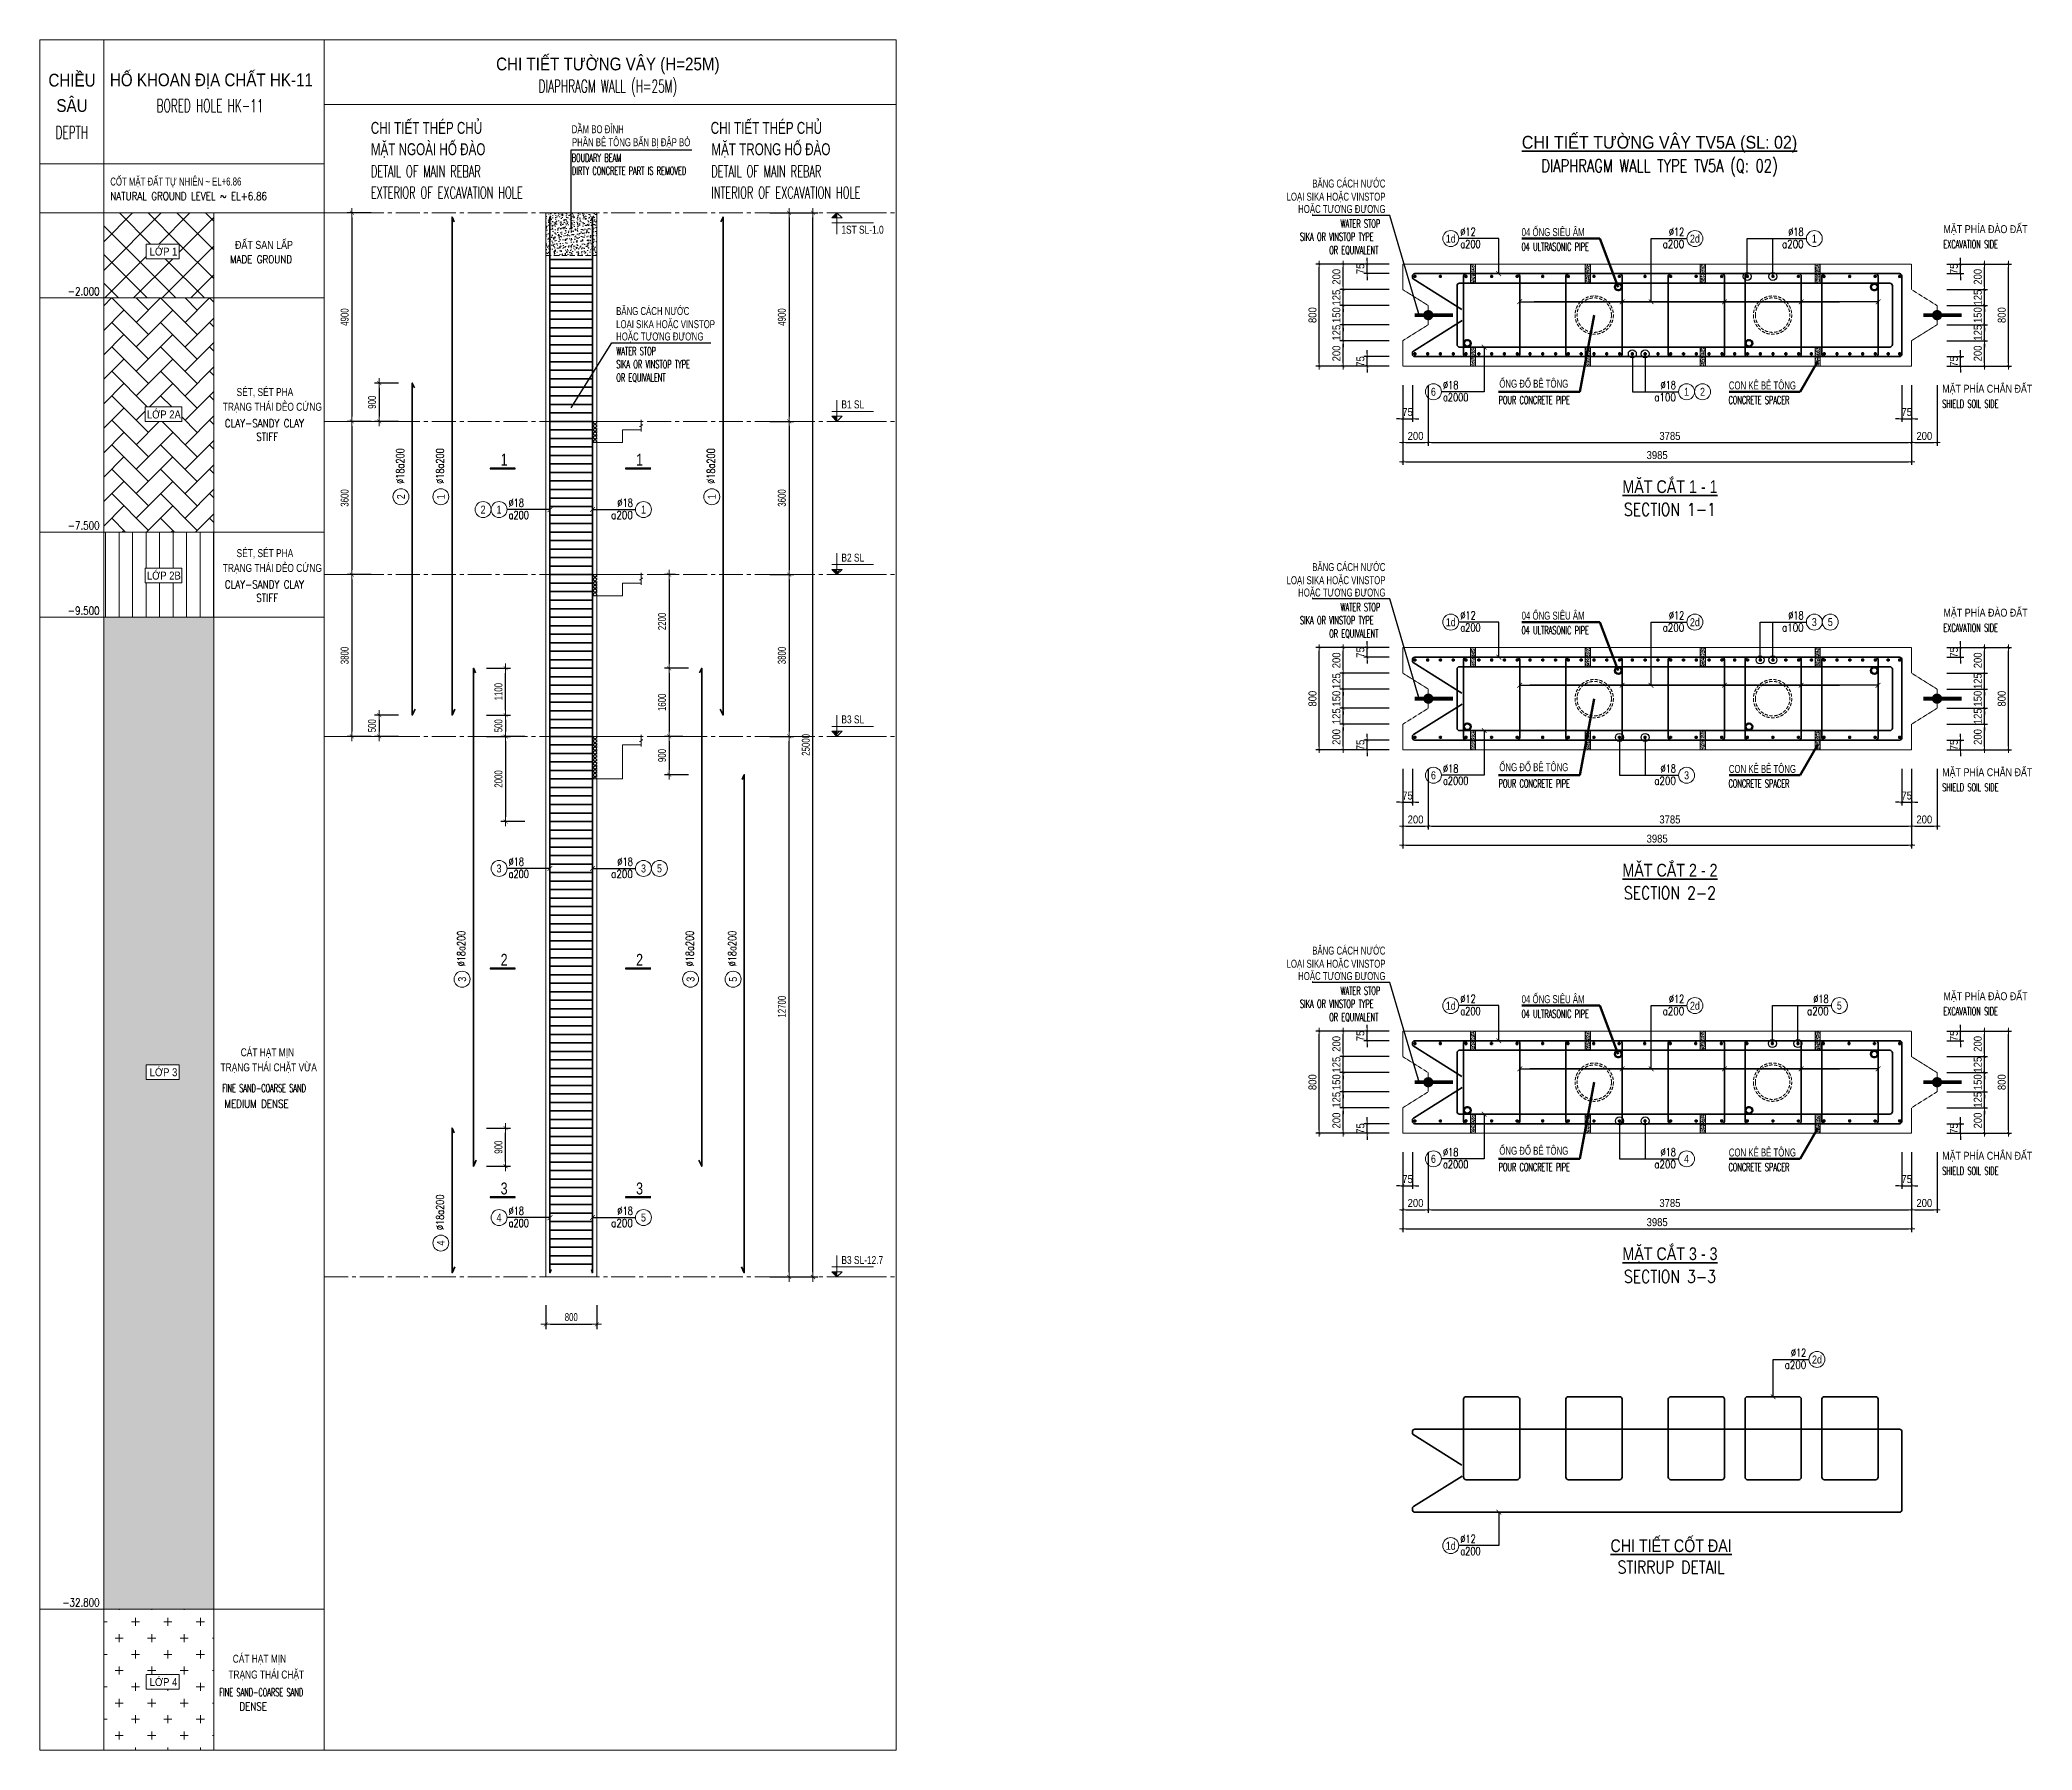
# Model space of a CAD drawing. Header units: millimetres. Extents: x -642477 to 1168880, y -27982 to 330379.
# Drawn here: x 736960 to 783776, y 63733 to 103911 of the extents above; entities that cross this region are included whole.
import ezdxf
from ezdxf.enums import TextEntityAlignment as Align

# ---------------------------------------------------------------- set-up
doc = ezdxf.new("R2010")
doc.units = ezdxf.units.MM
for name, pattern in [('CENTER2', [1.125, 0.75, -0.125, 0.125, -0.125]), ('HIDDEN', [0.375, 0.25, -0.125]), ('HIDDEN2', [4.7625, 3.175, -1.5875])]:
    doc.linetypes.add(name, pattern=pattern)
doc.layers.get('0').update_dxf_attribs({"lineweight": 20})
doc.layers.get('Defpoints').update_dxf_attribs({"color": 151, "lineweight": 9})
for name, color, linetype, lineweight in [('NDC_S_ANNO', 7, 'Continuous', 20), ('NDC_S_AXIS', 5, 'CENTER2', 13), ('NDC_S_BEAM', 3, 'HIDDEN2', 20), ('NDC_S_BREAK-LINE', 1, 'Continuous', 15), ('NDC_S_CONTINUOUS', 3, 'Continuous', 20), ('NDC_S_DIAPHGRAM WALL', 3, 'Continuous', 20), ('NDC_S_DIM', 1, 'Continuous', 15), ('NDC_S_ENG TEXT', 2, 'Continuous', 20), ('NDC_S_ENG TITLE', 3, 'Continuous', 20), ('NDC_S_FOUNDATION NAME', 7, 'Continuous', 20), ('NDC_S_HATCH MATERIAL', 8, 'Continuous', 13), ('NDC_S_HIDDEN', 8, 'HIDDEN2', 13), ('NDC_S_LEADER', 1, 'Continuous', 15), ('NDC_S_LEVEL TEXT', 7, 'Continuous', 20), ('NDC_S_REBAR', 4, 'Continuous', 35), ('NDC_S_SYMBOL', 1, 'Continuous', 15), ('NDC_S_TEXT SYMBOL', 7, 'Continuous', 20), ('NDC_S_VN TEXT', 7, 'Continuous', 20), ('NDC_S_VN TITLE', 6, 'Continuous', 35), ('rev_20200806', 1, 'Continuous', 20)]:
    doc.layers.add(name, color=color, linetype=linetype, lineweight=lineweight)
doc.layers.add('NDC_S_REBAR DES.', color=2, linetype='Continuous')
doc.layers.get('rev_20200806').off()
doc.styles.add('ARIAL', font='arial.ttf', dxfattribs={"width": 0.8})
doc.styles.add('NDC_ANNO', font='', dxfattribs={"width": 0.8})
doc.styles.add('NDC_ARIAL', font='arial.ttf', dxfattribs={"width": 0.85})
doc.styles.add('NDC_DIM', font='', dxfattribs={"width": 0.75})
doc.styles.add('NDC_EN TXT', font='romans.shx', dxfattribs={"width": 0.8})
doc.styles.add('NDC_ROMANS', font='romans.shx', dxfattribs={"width": 0.8, "bigfont": 'vns.shx'})
doc.styles.get('NDC_ANNO').set_extended_font_data('Dotum')
doc.styles.get('NDC_DIM').set_extended_font_data('Dotum')
doc.dimstyles.new('A1-NDC-1-25 (x3)', dxfattribs={"dimscale": 75, "dimtxt": 2.5, "dimasz": 1, "dimexe": 1, "dimexo": 0, "dimgap": 0.8, "dimtad": 1, "dimdec": 0, "dimlfac": 0.333333, "dimdsep": 46, "dimtxsty": 'NDC_ARIAL', "dimblk": 'DIMMARK', "dimcen": 49999.938995, "dimdle": 1.5, "dimclrd": 1, "dimclre": 1, "dimclrt": 3, "dimadec": 0, "dimazin": 0, "dimtfac": 1, "dimtdec": 0, "dimtix": 1, "dimtmove": 2, "dimatfit": 3, "dimfxl": 1, "dimarcsym": 0})
doc.dimstyles.new('NDC_dim_25', dxfattribs={"dimscale": 25, "dimtxt": 2.2, "dimasz": 1.5, "dimexe": 1.5, "dimexo": 2.5, "dimgap": 1, "dimtad": 1, "dimdec": 0, "dimzin": 0, "dimdsep": 46, "dimtxsty": 'NDC_DIM', "dimblk": 'DIMMARK', "dimcen": 0.09, "dimdle": 1.2, "dimclrd": 1, "dimclre": 1, "dimclrt": 3, "dimadec": 0, "dimazin": 0, "dimtfac": 1, "dimtdec": 0, "dimtix": 1, "dimtofl": 0, "dimtmove": 0, "dimatfit": 3, "dimfxl": 6, "dimfxlon": 1, "dimtolj": 1, "dimtzin": 0, "dimarcsym": 0})
doc.dimstyles.new('NDC_dim_75', dxfattribs={"dimscale": 75, "dimtxt": 2.5, "dimasz": 1.5, "dimexe": 1.5, "dimexo": 2.5, "dimgap": 1, "dimtad": 1, "dimdec": 0, "dimzin": 0, "dimdsep": 46, "dimtxsty": 'NDC_DIM', "dimblk": 'DIMMARK', "dimcen": 0.09, "dimdle": 1.2, "dimclrd": 1, "dimclre": 1, "dimclrt": 3, "dimadec": 0, "dimazin": 0, "dimtfac": 1, "dimtdec": 0, "dimtix": 1, "dimtofl": 0, "dimtmove": 0, "dimatfit": 3, "dimfxl": 6, "dimfxlon": 1, "dimtolj": 1, "dimtzin": 0, "dimarcsym": 0})

msp = doc.modelspace()

# ---------------------------------------------------------------- texts
at = {"layer": 'NDC_S_ENG TITLE', "style": 'NDC_EN TXT'}
for s, width, p in [('DIAPHRAGM WALL (H=25M)', 0.6, (750308, 102802.3)), ('DIAPHRAGM WALL TYPE TV5A (Q: 02)', 0.75, (775019.8, 100931.7)), ('SECTION 1-1', 0.8, (775265.2, 92880)), ('SECTION 2-2', 0.8, (775265.2, 83870.1)), ('SECTION 3-3', 0.8, (775265.2, 74860.2)), ('STIRRUP DETAIL', 0.8, (775291.6, 68031.7))]:
    msp.add_text(s, height=300, dxfattribs=dict(at, width=width)).set_placement(p, align=Align.MIDDLE)
at = {"layer": 'NDC_S_ENG TITLE', "style": 'NDC_EN TXT', "width": 0.6}
for s, height, p in [('BOUDARY BEAM', 187.5, (749459.4, 101140.7)), ('DETAIL OF MAIN REBAR', 280, (744737.8, 100822.1)), ('DIRTY CONCRETE PART IS REMOVED', 187.5, (749464.1, 100835.2)), ('DETAIL OF MAIN REBAR', 280, (752739.2, 100822.1)), ('EXTERIOR OF EXCAVATION HOLE', 280, (744737.8, 100321.1)), ('INTERIOR OF EXCAVATION HOLE', 280, (752739.2, 100321.1)), ('SIKA OR VINSTOP TYPE', 187.5, (766571.8, 99284.6)), ('WATER STOP', 187.5, (767525.4, 99593.3)), ('OR EQUIVALENT', 187.5, (767257.5, 98971.2)), ('04 ULTRASONIC PIPE', 187.5, (771778.1, 99050)), ('EXCAVATION SIDE', 187.5, (781691.5, 99109.2)), ('WATER STOP', 187.5, (750507, 96598.1)), ('SIKA OR VINSTOP TYPE', 187.5, (750507, 96289.5)), ('OR EQUIVALENT', 187.5, (750507, 95976)), ('POUR CONCRETE PIPE', 187.5, (771239.1, 95450)), ('CONCRETE SPACER', 187.5, (776641.5, 95450)), ('SHIELD SOIL SIDE', 187.5, (781662.3, 95360.8)), ('SIKA OR VINSTOP TYPE', 187.5, (766571.8, 90274.7)), ('WATER STOP', 187.5, (767525.4, 90583.4)), ('OR EQUIVALENT', 187.5, (767257.5, 89961.3)), ('04 ULTRASONIC PIPE', 187.5, (771778.1, 90040.1)), ('EXCAVATION SIDE', 187.5, (781691.5, 90099.4)), ('POUR CONCRETE PIPE', 187.5, (771239.1, 86440.1)), ('CONCRETE SPACER', 187.5, (776641.5, 86440.1)), ('SHIELD SOIL SIDE', 187.5, (781662.3, 86350.9)), ('WATER STOP', 187.5, (767525.4, 81573.5)), ('SIKA OR VINSTOP TYPE', 187.5, (766571.8, 81264.9)), ('OR EQUIVALENT', 187.5, (767257.5, 80951.4)), ('04 ULTRASONIC PIPE', 187.5, (771778.1, 81030.2)), ('EXCAVATION SIDE', 187.5, (781691.5, 81089.5)), ('POUR CONCRETE PIPE', 187.5, (771239.1, 77430.2)), ('CONCRETE SPACER', 187.5, (776641.5, 77430.2)), ('SHIELD SOIL SIDE', 187.5, (781662.3, 77341))]:
    msp.add_text(s, height=height, dxfattribs=at).set_placement(p, align=Align.MIDDLE_LEFT)
at = {"layer": 'NDC_S_LEVEL TEXT', "style": 'NDC_ARIAL'}
for s, height, width, p in [('CHI TIẾT THÉP CHỦ', 280, 0.7, (744737.8, 101842.8)), ('CHI TIẾT THÉP CHỦ', 280, 0.7, (752724.9, 101842.8)), ('DẦM BO ĐỈNH', 187.5, 0.7, (749459.4, 101811.1)), ('PHẦN BÊ TÔNG BẨN BỊ ĐẬP BỎ', 187.5, 0.7, (749464.1, 101505.5)), ('MẶT NGOÀI HỐ ĐÀO', 280, 0.7, (744737.8, 101341.8)), ('MẶT TRONG HỐ ĐÀO', 280, 0.7, (752739.2, 101341.8)), ('BĂNG CÁCH NƯỚC', 187.5, 0.7, (766859.4, 100535.4)), ('LOẠI SIKA HOẶC VINSTOP', 187.5, 0.7, (766256.7, 100226.8)), ('HOẶC TƯƠNG ĐƯƠNG', 187.5, 0.7, (766528.3, 99937.4)), ('04 ỐNG SIÊU ÂM', 187.5, 0.7, (771780.6, 99394.1)), ('MẶT PHÍA ĐÀO ĐẤT', 187.5, 0.8, (781691.5, 99464)), ('BĂNG CÁCH NƯỚC', 187.5, 0.7, (750502.4, 97540.3)), ('LOẠI SIKA HOẶC VINSTOP', 187.5, 0.7, (750502.4, 97231.6)), ('HOẶC TƯƠNG ĐƯƠNG', 187.5, 0.7, (750502.4, 96942.3)), ('ỐNG ĐỔ BÊ TÔNG', 187.5, 0.7, (771255.9, 95834.1)), ('CON KÊ BÊ TÔNG', 187.5, 0.7, (776648.3, 95792.8)), ('MẶT PHÍA CHẮN ĐẤT', 187.5, 0.8, (781662.3, 95715.5)), ('LOẠI SIKA HOẶC VINSTOP', 187.5, 0.7, (766256.7, 91216.9)), ('BĂNG CÁCH NƯỚC', 187.5, 0.7, (766859.4, 91525.5)), ('HOẶC TƯƠNG ĐƯƠNG', 187.5, 0.7, (766528.3, 90927.5)), ('04 ỐNG SIÊU ÂM', 187.5, 0.7, (771780.6, 90384.2)), ('MẶT PHÍA ĐÀO ĐẤT', 187.5, 0.8, (781691.5, 90454.1)), ('ỐNG ĐỔ BÊ TÔNG', 187.5, 0.7, (771255.9, 86824.2)), ('CON KÊ BÊ TÔNG', 187.5, 0.7, (776648.3, 86782.9)), ('MẶT PHÍA CHẮN ĐẤT', 187.5, 0.8, (781662.3, 86705.6)), ('BĂNG CÁCH NƯỚC', 187.5, 0.7, (766859.4, 82515.6)), ('LOẠI SIKA HOẶC VINSTOP', 187.5, 0.7, (766256.7, 82207)), ('HOẶC TƯƠNG ĐƯƠNG', 187.5, 0.7, (766528.3, 81917.6)), ('04 ỐNG SIÊU ÂM', 187.5, 0.7, (771780.6, 81374.4)), ('MẶT PHÍA ĐÀO ĐẤT', 187.5, 0.8, (781691.5, 81444.2)), ('ỐNG ĐỔ BÊ TÔNG', 187.5, 0.7, (771255.9, 77814.3)), ('CON KÊ BÊ TÔNG', 187.5, 0.7, (776648.3, 77773)), ('MẶT PHÍA CHẮN ĐẤT', 187.5, 0.8, (781662.3, 77695.7))]:
    msp.add_text(s, height=height, dxfattribs=dict(at, width=width)).set_placement(p, align=Align.MIDDLE_LEFT)
at = {"layer": 'NDC_S_VN TEXT', "color": 7, "style": 'ARIAL', "width": 0.8}
for s, p in [('2', (776030.8, 95643.6)), ('2', (747376, 92876.7)), ('5', (779032.6, 90233.8)), ('5', (751519.8, 84445.3))]:
    msp.add_text(s, height=187.5, dxfattribs=at).set_placement(p, align=Align.MIDDLE)
at = {"layer": 'NDC_S_VN TEXT', "color": 3, "style": 'NDC_EN TXT', "width": 0.75}
for p in [(745520.7, 93479.5), (746457.1, 93479.5), (752824.8, 93479.5), (746957.1, 82144.9), (752324.8, 82144.9), (753324.8, 82144.9), (746457.1, 75947.9)]:
    msp.add_text('%%C18a200', height=187.5, rotation=90, dxfattribs=at).set_placement(p)
at = {"layer": 'NDC_S_VN TEXT', "color": 7, "style": 'ARIAL', "width": 0.8}
for s, p in [('2', (745446.3, 93177.1)), ('1', (746382.7, 93177.1)), ('1', (752750.5, 93177.1)), ('3', (746882.7, 81842.5)), ('3', (752250.5, 81842.5)), ('5', (753250.5, 81842.5)), ('4', (746382.7, 75645.5))]:
    msp.add_text(s, height=187.5, rotation=90, dxfattribs=at).set_placement(p, align=Align.MIDDLE)
at = {"layer": 'NDC_S_VN TITLE', "style": 'NDC_ARIAL'}
for s, width, p in [('CHI TIẾT TƯỜNG VÂY (H=25M)', 0.85, (750308, 103344.3)), ('%%UCHI TIẾT TƯỜNG VÂY TV5A (SL: 02)', 0.9, (775019.8, 101504.9)), ('%%UMẶT CẮT 1 - 1', 0.8, (775265.2, 93426.5)), ('%%UMẶT CẮT 2 - 2', 0.8, (775265.2, 84416.6)), ('%%UMẶT CẮT 3 - 3', 0.8, (775265.2, 75406.8)), ('%%UCHI TIẾT CỐT ĐAI', 0.8, (775291.6, 68578.2))]:
    msp.add_text(s, height=300, dxfattribs=dict(at, width=width)).set_placement(p, align=Align.MIDDLE)

# ---------------------------------------------------------------- blocks, each defined once
blk = doc.blocks.new('*U191')
at = {"layer": 'NDC_S_ANNO', "color": 0, "linetype": 'ByBlock', "lineweight": -2}
blk.add_line((-4.36, 0), (1, 0), dxfattribs=at)
at = {"layer": 'NDC_S_ANNO', "ltscale": 0.005, "const_width": 0.5}
blk.add_lwpolyline([(1, 0), (-4.36, 0)], dxfattribs=at)
at = {"layer": 'NDC_S_TEXT SYMBOL', "linetype": 'ByBlock', "lineweight": -2, "style": 'NDC_ANNO', "width": 0.8}
blk.add_attdef('DETAIL', text='', height=2.5, dxfattribs=at).set_placement((-0.64, 1.82), align=Align.MIDDLE_RIGHT)
blk = doc.blocks.new('*U1208')
at = {"layer": 'NDC_S_REBAR', "ltscale": 80}
blk.add_line((-500, 0), (500, 0), dxfattribs=at)
blk = doc.blocks.new('*U1209')
at = {"layer": 'NDC_S_DIM', "color": 0, "linetype": 'ByBlock', "lineweight": -2, "transparency": 16777216}
for p in [(0, 23600), (0, 23400), (0, 23200), (0, 23000), (0, 22800), (0, 22600), (0, 22400), (0, 22200), (0, 22000), (0, 21800), (0, 21600), (0, 21400), (0, 21200), (0, 21000), (0, 20800), (0, 20600), (0, 20400), (0, 20200), (0, 20000), (0, 19800), (0, 19600), (0, 19400), (0, 19200), (0, 19000), (0, 18800), (0, 18600), (0, 18400), (0, 18200), (0, 18000), (0, 17800), (0, 17600), (0, 17400), (0, 17200), (0, 17000), (0, 16800), (0, 16600), (0, 16400), (0, 16200), (0, 16000), (0, 15800), (0, 15600), (0, 15400), (0, 15200), (0, 15000), (0, 14800), (0, 14600), (0, 14400), (0, 14200), (0, 14000), (0, 13800), (0, 13600), (0, 13400), (0, 13200), (0, 13000), (0, 12800), (0, 12600), (0, 12400), (0, 12200), (0, 12000), (0, 11800), (0, 11600), (0, 11400), (0, 11200), (0, 11000), (0, 10800), (0, 10600), (0, 10400), (0, 10200), (0, 10000), (0, 9800), (0, 9600), (0, 9400), (0, 9200), (0, 9000), (0, 8800), (0, 8600), (0, 8400), (0, 8200), (0, 8000), (0, 7800), (0, 7600), (0, 7400), (0, 7200), (0, 7000), (0, 6800), (0, 6600), (0, 6400), (0, 6200), (0, 6000), (0, 5800), (0, 5600), (0, 5400), (0, 5200), (0, 5000), (0, 4800), (0, 4600), (0, 4400), (0, 4200), (0, 4000), (0, 3800), (0, 3600), (0, 3400), (0, 3200), (0, 3000), (0, 2800), (0, 2600), (0, 2400), (0, 2200), (0, 2000), (0, 1800), (0, 1600), (0, 1400), (0, 1200), (0, 1000), (0, 800), (0, 600), (0, 400), (0, 200), (0, 0)]:
    blk.add_blockref('*U1208', p, dxfattribs=at)
blk = doc.blocks.new('DIMMARK')
at = {"layer": 'NDC_S_DIM', "color": 1}
blk.add_line((-1.5, 0), (1, 0), dxfattribs=at)
at = {"layer": 'NDC_S_DIM', "color": 2, "const_width": 0.1}
blk.add_lwpolyline([(-0.42, -0.42), (0.42, 0.42)], dxfattribs=at)
blk = doc.blocks.new('*D1210')
at = {"layer": 'Defpoints', "color": 0, "ltscale": 100, "transparency": 16777216}
for p in [(751160, 99848), (751160, 94948), (754566, 94948)]:
    blk.add_point(p, dxfattribs=at)
at = {"layer": 'NDC_S_DIM', "color": 1, "lineweight": -2, "ltscale": 100, "transparency": 16777216}
for p, q in [((754116, 99848), (754678, 99848)), ((754566, 99736), (754566, 95061)), ((754116, 94948), (754678, 94948))]:
    blk.add_line(p, q, dxfattribs=at)
at = {"layer": 'NDC_S_DIM', "color": 1, "lineweight": -2, "ltscale": 100, "transparency": 16777216, "xscale": 112.5, "yscale": 112.5, "zscale": 112.5}
for p, rotation in [((754566, 99848), 90), ((754566, 94948), 270)]:
    blk.add_blockref('DIMMARK', p, dxfattribs=dict(at, rotation=rotation))
at = {"layer": 'NDC_S_DIM', "color": 3, "ltscale": 100, "transparency": 16777216, "insert": (754397, 97398), "char_height": 187.5, "attachment_point": 5, "rotation": 90, "style": 'NDC_DIM'}
blk.add_mtext('\\A1;4900', dxfattribs=at)
blk = doc.blocks.new('*D1211')
at = {"layer": 'Defpoints', "color": 0, "ltscale": 100, "transparency": 16777216}
for p in [(751160, 94948), (751160, 91348), (754566, 91348)]:
    blk.add_point(p, dxfattribs=at)
at = {"layer": 'NDC_S_DIM', "color": 1, "lineweight": -2, "ltscale": 100, "transparency": 16777216}
for p, q in [((754116, 94948), (754678, 94948)), ((754566, 94836), (754566, 91461)), ((754116, 91348), (754678, 91348))]:
    blk.add_line(p, q, dxfattribs=at)
at = {"layer": 'NDC_S_DIM', "color": 1, "lineweight": -2, "ltscale": 100, "transparency": 16777216, "xscale": 112.5, "yscale": 112.5, "zscale": 112.5}
for p, rotation in [((754566, 94948), 90), ((754566, 91348), 270)]:
    blk.add_blockref('DIMMARK', p, dxfattribs=dict(at, rotation=rotation))
at = {"layer": 'NDC_S_DIM', "color": 3, "ltscale": 100, "transparency": 16777216, "insert": (754397, 93148), "char_height": 187.5, "attachment_point": 5, "rotation": 90, "style": 'NDC_DIM'}
blk.add_mtext('\\A1;3600', dxfattribs=at)
blk = doc.blocks.new('*D1212')
at = {"layer": 'Defpoints', "color": 0, "ltscale": 100, "transparency": 16777216}
for p in [(751160, 91348), (751160, 87548), (754566, 87548)]:
    blk.add_point(p, dxfattribs=at)
at = {"layer": 'NDC_S_DIM', "color": 1, "lineweight": -2, "ltscale": 100, "transparency": 16777216}
for p, q in [((754116, 91348), (754678, 91348)), ((754566, 91236), (754566, 87661)), ((754116, 87548), (754678, 87548))]:
    blk.add_line(p, q, dxfattribs=at)
at = {"layer": 'NDC_S_DIM', "color": 1, "lineweight": -2, "ltscale": 100, "transparency": 16777216, "xscale": 112.5, "yscale": 112.5, "zscale": 112.5}
for p, rotation in [((754566, 91348), 90), ((754566, 87548), 270)]:
    blk.add_blockref('DIMMARK', p, dxfattribs=dict(at, rotation=rotation))
at = {"layer": 'NDC_S_DIM', "color": 3, "ltscale": 100, "transparency": 16777216, "insert": (754397, 89448), "char_height": 187.5, "attachment_point": 5, "rotation": 90, "style": 'NDC_DIM'}
blk.add_mtext('\\A1;3800', dxfattribs=at)
blk = doc.blocks.new('*D1213')
at = {"layer": 'Defpoints', "color": 0, "ltscale": 100, "transparency": 16777216}
for p in [(751160, 99848), (755128, 99848), (751160, 74848)]:
    blk.add_point(p, dxfattribs=at)
at = {"layer": 'NDC_S_DIM', "color": 1, "lineweight": -2, "ltscale": 100, "transparency": 16777216}
for p, q in [((754678, 99848), (755241, 99848)), ((755128, 74961), (755128, 99736)), ((754678, 74848), (755241, 74848))]:
    blk.add_line(p, q, dxfattribs=at)
at = {"layer": 'NDC_S_DIM', "color": 1, "lineweight": -2, "ltscale": 100, "transparency": 16777216, "xscale": 112.5, "yscale": 112.5, "zscale": 112.5}
for p, rotation in [((755128, 99848), 90), ((755128, 74848), 270)]:
    blk.add_blockref('DIMMARK', p, dxfattribs=dict(at, rotation=rotation))
at = {"layer": 'NDC_S_DIM', "color": 3, "ltscale": 100, "transparency": 16777216, "insert": (754960, 87348), "char_height": 187.5, "attachment_point": 5, "rotation": 90, "style": 'NDC_DIM'}
blk.add_mtext('\\A1;25000', dxfattribs=at)
blk = doc.blocks.new('kata_block_CT')
at = {"layer": 'NDC_S_ANNO'}
blk.add_hatch(color=3, dxfattribs=at).paths.add_polyline_path([(0, 1.6), (-1.61, 1.6), (0, 0)])
at = {"layer": 'NDC_S_ANNO', "ltscale": 50}
h = blk.add_hatch(dxfattribs=at)
h.set_pattern_fill('ANSI31', color=256, scale=1.406, style=0)
h.paths.add_polyline_path([(0, 1.6), (0, 0), (1.61, 1.6)])
for p, q in [((11.56, 0), (-1.64, 0)), ((-1.59, 3.14), (11.47, 3.14))]:
    blk.add_line(p, q, dxfattribs=at)
for points in [[(0, 6.69), (0, 0)], [(0, 0), (-1.61, 1.6), (0, 1.6)], [(0, 0), (1.61, 1.6), (0, 1.6)]]:
    blk.add_lwpolyline(points, dxfattribs=at)
at = {"layer": 'NDC_S_ANNO', "color": 8, "ltscale": 50}
blk.add_lwpolyline([(0, 0), (-1.61, 1.6), (0, 1.6)], dxfattribs=at)
at = {"layer": 'NDC_S_TEXT SYMBOL', "color": 3, "style": 'NDC_ANNO', "width": 0.8}
blk.add_attdef('CT', (1.41, 4.07), '', height=2.5, dxfattribs=at)
blk = doc.blocks.new('*D1214')
at = {"layer": 'Defpoints', "color": 0, "ltscale": 100, "transparency": 16777216}
for p in [(751160, 87548), (754566, 87548), (751160, 74848)]:
    blk.add_point(p, dxfattribs=at)
at = {"layer": 'NDC_S_DIM', "color": 1, "lineweight": -2, "ltscale": 100, "transparency": 16777216}
for p, q in [((754116, 87548), (754678, 87548)), ((754566, 74961), (754566, 87436)), ((754116, 74848), (754678, 74848))]:
    blk.add_line(p, q, dxfattribs=at)
at = {"layer": 'NDC_S_DIM', "color": 1, "lineweight": -2, "ltscale": 100, "transparency": 16777216, "xscale": 112.5, "yscale": 112.5, "zscale": 112.5}
for p, rotation in [((754566, 87548), 90), ((754566, 74848), 270)]:
    blk.add_blockref('DIMMARK', p, dxfattribs=dict(at, rotation=rotation))
at = {"layer": 'NDC_S_DIM', "color": 3, "ltscale": 100, "transparency": 16777216, "insert": (754397, 81198), "char_height": 187.5, "attachment_point": 5, "rotation": 90, "style": 'NDC_DIM'}
blk.add_mtext('\\A1;12700', dxfattribs=at)
blk = doc.blocks.new('*D1215')
at = {"layer": 'Defpoints', "color": 0, "ltscale": 100, "transparency": 16777216}
for p in [(745206, 99848), (744292, 94948), (745206, 94948)]:
    blk.add_point(p, dxfattribs=at)
at = {"layer": 'NDC_S_DIM', "color": 1, "lineweight": -2, "ltscale": 100, "transparency": 16777216}
for p, q in [((744742, 99848), (744180, 99848)), ((744292, 99736), (744292, 95061)), ((744742, 94948), (744180, 94948))]:
    blk.add_line(p, q, dxfattribs=at)
at = {"layer": 'NDC_S_DIM', "color": 1, "lineweight": -2, "ltscale": 100, "transparency": 16777216, "xscale": 112.5, "yscale": 112.5, "zscale": 112.5}
for p, rotation in [((744292, 99848), 90), ((744292, 94948), 270)]:
    blk.add_blockref('DIMMARK', p, dxfattribs=dict(at, rotation=rotation))
at = {"layer": 'NDC_S_DIM', "color": 3, "ltscale": 100, "transparency": 16777216, "insert": (744123, 97398), "char_height": 187.5, "attachment_point": 5, "rotation": 90, "style": 'NDC_DIM'}
blk.add_mtext('\\A1;4900', dxfattribs=at)
blk = doc.blocks.new('*D1216')
at = {"layer": 'Defpoints', "color": 0, "ltscale": 100, "transparency": 16777216}
for p in [(745206, 94948), (744292, 91348), (745206, 91348)]:
    blk.add_point(p, dxfattribs=at)
at = {"layer": 'NDC_S_DIM', "color": 1, "lineweight": -2, "ltscale": 100, "transparency": 16777216}
for p, q in [((744742, 94948), (744180, 94948)), ((744292, 94836), (744292, 91461)), ((744742, 91348), (744180, 91348))]:
    blk.add_line(p, q, dxfattribs=at)
at = {"layer": 'NDC_S_DIM', "color": 1, "lineweight": -2, "ltscale": 100, "transparency": 16777216, "xscale": 112.5, "yscale": 112.5, "zscale": 112.5}
for p, rotation in [((744292, 94948), 90), ((744292, 91348), 270)]:
    blk.add_blockref('DIMMARK', p, dxfattribs=dict(at, rotation=rotation))
at = {"layer": 'NDC_S_DIM', "color": 3, "ltscale": 100, "transparency": 16777216, "insert": (744123, 93148), "char_height": 187.5, "attachment_point": 5, "rotation": 90, "style": 'NDC_DIM'}
blk.add_mtext('\\A1;3600', dxfattribs=at)
blk = doc.blocks.new('*D1217')
at = {"layer": 'Defpoints', "color": 0, "ltscale": 100, "transparency": 16777216}
for p in [(745206, 91348), (744292, 87548), (745206, 87548)]:
    blk.add_point(p, dxfattribs=at)
at = {"layer": 'NDC_S_DIM', "color": 1, "lineweight": -2, "ltscale": 100, "transparency": 16777216}
for p, q in [((744742, 91348), (744180, 91348)), ((744292, 91236), (744292, 87661)), ((744742, 87548), (744180, 87548))]:
    blk.add_line(p, q, dxfattribs=at)
at = {"layer": 'NDC_S_DIM', "color": 1, "lineweight": -2, "ltscale": 100, "transparency": 16777216, "xscale": 112.5, "yscale": 112.5, "zscale": 112.5}
for p, rotation in [((744292, 91348), 90), ((744292, 87548), 270)]:
    blk.add_blockref('DIMMARK', p, dxfattribs=dict(at, rotation=rotation))
at = {"layer": 'NDC_S_DIM', "color": 3, "ltscale": 100, "transparency": 16777216, "insert": (744123, 89448), "char_height": 187.5, "attachment_point": 5, "rotation": 90, "style": 'NDC_DIM'}
blk.add_mtext('\\A1;3800', dxfattribs=at)
blk = doc.blocks.new('*U367')
blk.add_circle((-2.5, 0), 2.5)
at = {"layer": 'NDC_S_VN TEXT', "color": 7, "style": 'ARIAL', "width": 0.8}
blk.add_attdef('SH2', text='', height=2.5, dxfattribs=at).set_placement((-2.5, 0), align=Align.MIDDLE)
at = {"layer": 'NDC_S_VN TEXT', "color": 3, "style": 'NDC_EN TXT', "width": 0.75}
for tag, p in [('DK1', (0.5, 0.85)), ('KC1', (0.5, -2.97))]:
    blk.add_attdef(tag, p, '', height=2.5, dxfattribs=at)
blk = doc.blocks.new('*D1218')
at = {"layer": 'Defpoints', "color": 0, "ltscale": 100, "transparency": 16777216}
for p in [(746647, 89148), (747906, 89148), (746647, 88048)]:
    blk.add_point(p, dxfattribs=at)
at = {"layer": 'NDC_S_DIM', "color": 1, "lineweight": -2, "ltscale": 100, "transparency": 16777216}
for p, q in [((747456, 89148), (748018, 89148)), ((747906, 88161), (747906, 89036)), ((747456, 88048), (748018, 88048))]:
    blk.add_line(p, q, dxfattribs=at)
at = {"layer": 'NDC_S_DIM', "color": 1, "lineweight": -2, "ltscale": 100, "transparency": 16777216, "xscale": 112.5, "yscale": 112.5, "zscale": 112.5}
for p, rotation in [((747906, 89148), 90), ((747906, 88048), 270)]:
    blk.add_blockref('DIMMARK', p, dxfattribs=dict(at, rotation=rotation))
at = {"layer": 'NDC_S_DIM', "color": 3, "ltscale": 100, "transparency": 16777216, "insert": (747737, 88598), "char_height": 187.5, "attachment_point": 5, "rotation": 90, "style": 'NDC_DIM'}
blk.add_mtext('\\A1;1100', dxfattribs=at)
blk = doc.blocks.new('*D1219')
at = {"layer": 'Defpoints', "color": 0, "ltscale": 100, "transparency": 16777216}
for p in [(746647, 78348), (747906, 78348), (747147, 77448)]:
    blk.add_point(p, dxfattribs=at)
at = {"layer": 'NDC_S_DIM', "color": 1, "lineweight": -2, "ltscale": 100, "transparency": 16777216}
for p, q in [((747456, 78348), (748018, 78348)), ((747906, 77561), (747906, 78236)), ((747456, 77448), (748018, 77448))]:
    blk.add_line(p, q, dxfattribs=at)
at = {"layer": 'NDC_S_DIM', "color": 1, "lineweight": -2, "ltscale": 100, "transparency": 16777216, "xscale": 112.5, "yscale": 112.5, "zscale": 112.5}
for p, rotation in [((747906, 78348), 90), ((747906, 77448), 270)]:
    blk.add_blockref('DIMMARK', p, dxfattribs=dict(at, rotation=rotation))
at = {"layer": 'NDC_S_DIM', "color": 3, "ltscale": 100, "transparency": 16777216, "insert": (747737, 77898), "char_height": 187.5, "attachment_point": 5, "rotation": 90, "style": 'NDC_DIM'}
blk.add_mtext('\\A1;900', dxfattribs=at)
blk = doc.blocks.new('*D1220')
at = {"layer": 'Defpoints', "color": 0, "ltscale": 100, "transparency": 16777216}
for p in [(746647, 88048), (746647, 87548), (747906, 87548)]:
    blk.add_point(p, dxfattribs=at)
at = {"layer": 'NDC_S_DIM', "color": 1, "lineweight": -2, "ltscale": 100, "transparency": 16777216}
for p, q in [((747456, 88048), (748018, 88048)), ((747456, 87548), (748018, 87548)), ((747906, 87936), (747906, 87661))]:
    blk.add_line(p, q, dxfattribs=at)
at = {"layer": 'NDC_S_DIM', "color": 1, "lineweight": -2, "ltscale": 100, "transparency": 16777216, "xscale": 112.5, "yscale": 112.5, "zscale": 112.5}
for p, rotation in [((747906, 88048), 90), ((747906, 87548), 270)]:
    blk.add_blockref('DIMMARK', p, dxfattribs=dict(at, rotation=rotation))
at = {"layer": 'NDC_S_DIM', "color": 3, "ltscale": 100, "transparency": 16777216, "insert": (747737, 87798), "char_height": 187.5, "attachment_point": 5, "rotation": 90, "style": 'NDC_DIM'}
blk.add_mtext('\\A1;500', dxfattribs=at)
blk = doc.blocks.new('*U366')
blk.add_circle((2.5, 0), 2.5)
at = {"layer": 'NDC_S_VN TEXT', "color": 3, "style": 'NDC_EN TXT'}
for tag, width, p in [('DK2', 0.75, (-0.85, 0.85)), ('KC2', 0.8, (-0.85, -2.97))]:
    blk.add_attdef(tag, text='', height=2.5, dxfattribs=dict(at, width=width)).set_placement(p, align=Align.RIGHT)
at = {"layer": 'NDC_S_VN TEXT', "color": 7, "style": 'ARIAL', "width": 0.8}
blk.add_attdef('SH3', text='', height=2.5, dxfattribs=at).set_placement((2.5, 0), align=Align.MIDDLE)
blk = doc.blocks.new('*D1221')
at = {"layer": 'Defpoints', "color": 0, "ltscale": 100, "transparency": 16777216}
for p in [(745710, 88048), (744936, 87548), (745710, 87548)]:
    blk.add_point(p, dxfattribs=at)
at = {"layer": 'NDC_S_DIM', "color": 1, "lineweight": -2, "ltscale": 100, "transparency": 16777216}
for p, q in [((745386, 88048), (744823, 88048)), ((745386, 87548), (744823, 87548)), ((744936, 87936), (744936, 87661))]:
    blk.add_line(p, q, dxfattribs=at)
at = {"layer": 'NDC_S_DIM', "color": 1, "lineweight": -2, "ltscale": 100, "transparency": 16777216, "xscale": 112.5, "yscale": 112.5, "zscale": 112.5}
for p, rotation in [((744936, 88048), 90), ((744936, 87548), 270)]:
    blk.add_blockref('DIMMARK', p, dxfattribs=dict(at, rotation=rotation))
at = {"layer": 'NDC_S_DIM', "color": 3, "ltscale": 100, "transparency": 16777216, "insert": (744767, 87798), "char_height": 187.5, "attachment_point": 5, "rotation": 90, "style": 'NDC_DIM'}
blk.add_mtext('\\A1;500', dxfattribs=at)
blk = doc.blocks.new('*D1222')
at = {"layer": 'Defpoints', "color": 0, "ltscale": 100, "transparency": 16777216}
for p in [(745710, 95848), (744936, 94948), (745710, 94948)]:
    blk.add_point(p, dxfattribs=at)
at = {"layer": 'NDC_S_DIM', "color": 1, "lineweight": -2, "ltscale": 100, "transparency": 16777216}
for p, q in [((745386, 95848), (744823, 95848)), ((744936, 95736), (744936, 95061)), ((745386, 94948), (744823, 94948))]:
    blk.add_line(p, q, dxfattribs=at)
at = {"layer": 'NDC_S_DIM', "color": 1, "lineweight": -2, "ltscale": 100, "transparency": 16777216, "xscale": 112.5, "yscale": 112.5, "zscale": 112.5}
for p, rotation in [((744936, 95848), 90), ((744936, 94948), 270)]:
    blk.add_blockref('DIMMARK', p, dxfattribs=dict(at, rotation=rotation))
at = {"layer": 'NDC_S_DIM', "color": 3, "ltscale": 100, "transparency": 16777216, "insert": (744767, 95398), "char_height": 187.5, "attachment_point": 5, "rotation": 90, "style": 'NDC_DIM'}
blk.add_mtext('\\A1;900', dxfattribs=at)
blk = doc.blocks.new('*D1223')
at = {"layer": 'Defpoints', "color": 0, "ltscale": 100, "transparency": 16777216}
for p in [(752088, 91348), (751750, 89148), (752515, 89148)]:
    blk.add_point(p, dxfattribs=at)
at = {"layer": 'NDC_S_DIM', "color": 1, "lineweight": -2, "ltscale": 100, "transparency": 16777216}
for p, q in [((751900, 91348), (751637, 91348)), ((751750, 91236), (751750, 89261)), ((752200, 89148), (751637, 89148))]:
    blk.add_line(p, q, dxfattribs=at)
at = {"layer": 'NDC_S_DIM', "color": 1, "lineweight": -2, "ltscale": 100, "transparency": 16777216, "xscale": 112.5, "yscale": 112.5, "zscale": 112.5}
for p, rotation in [((751750, 91348), 90), ((751750, 89148), 270)]:
    blk.add_blockref('DIMMARK', p, dxfattribs=dict(at, rotation=rotation))
at = {"layer": 'NDC_S_DIM', "color": 3, "ltscale": 100, "transparency": 16777216, "insert": (751581, 90248), "char_height": 187.5, "attachment_point": 5, "rotation": 90, "style": 'NDC_DIM'}
blk.add_mtext('\\A1;2200', dxfattribs=at)
blk = doc.blocks.new('*D1224')
at = {"layer": 'Defpoints', "color": 0, "ltscale": 100, "transparency": 16777216}
for p in [(752515, 89148), (751750, 87548), (752257, 87548)]:
    blk.add_point(p, dxfattribs=at)
at = {"layer": 'NDC_S_DIM', "color": 1, "lineweight": -2, "ltscale": 100, "transparency": 16777216}
for p, q in [((752200, 89148), (751637, 89148)), ((751750, 89036), (751750, 87661)), ((752069, 87548), (751637, 87548))]:
    blk.add_line(p, q, dxfattribs=at)
at = {"layer": 'NDC_S_DIM', "color": 1, "lineweight": -2, "ltscale": 100, "transparency": 16777216, "xscale": 112.5, "yscale": 112.5, "zscale": 112.5}
for p, rotation in [((751750, 89148), 90), ((751750, 87548), 270)]:
    blk.add_blockref('DIMMARK', p, dxfattribs=dict(at, rotation=rotation))
at = {"layer": 'NDC_S_DIM', "color": 3, "ltscale": 100, "transparency": 16777216, "insert": (751581, 88348), "char_height": 187.5, "attachment_point": 5, "rotation": 90, "style": 'NDC_DIM'}
blk.add_mtext('\\A1;1600', dxfattribs=at)
blk = doc.blocks.new('*D1225')
at = {"layer": 'Defpoints', "color": 0, "ltscale": 100, "transparency": 16777216}
for p in [(752257, 87548), (751750, 86648), (753515, 86648)]:
    blk.add_point(p, dxfattribs=at)
at = {"layer": 'NDC_S_DIM', "color": 1, "lineweight": -2, "ltscale": 100, "transparency": 16777216}
for p, q in [((752069, 87548), (751637, 87548)), ((751750, 87436), (751750, 86761)), ((752200, 86648), (751637, 86648))]:
    blk.add_line(p, q, dxfattribs=at)
at = {"layer": 'NDC_S_DIM', "color": 1, "lineweight": -2, "ltscale": 100, "transparency": 16777216, "xscale": 112.5, "yscale": 112.5, "zscale": 112.5}
for p, rotation in [((751750, 87548), 90), ((751750, 86648), 270)]:
    blk.add_blockref('DIMMARK', p, dxfattribs=dict(at, rotation=rotation))
at = {"layer": 'NDC_S_DIM', "color": 3, "ltscale": 100, "transparency": 16777216, "insert": (751581, 87098), "char_height": 187.5, "attachment_point": 5, "rotation": 90, "style": 'NDC_DIM'}
blk.add_mtext('\\A1;900', dxfattribs=at)
blk = doc.blocks.new('*D1226')
at = {"layer": 'Defpoints', "color": 0, "ltscale": 100, "transparency": 16777216}
for p in [(748848, 74848), (750048, 74848), (750048, 73736)]:
    blk.add_point(p, dxfattribs=at)
at = {"layer": 'NDC_S_DIM', "color": 1, "lineweight": -2, "ltscale": 100, "transparency": 16777216}
for p, q in [((748848, 74186), (748848, 73623)), ((750048, 74186), (750048, 73623)), ((748960, 73736), (749935, 73736))]:
    blk.add_line(p, q, dxfattribs=at)
at = {"layer": 'NDC_S_DIM', "color": 1, "lineweight": -2, "ltscale": 100, "transparency": 16777216, "xscale": 112.5, "yscale": 112.5, "zscale": 112.5, "rotation": 180}
blk.add_blockref('DIMMARK', (748848, 73736), dxfattribs=at)
at = {"layer": 'NDC_S_DIM', "color": 1, "lineweight": -2, "ltscale": 100, "transparency": 16777216, "xscale": 112.5, "yscale": 112.5, "zscale": 112.5}
blk.add_blockref('DIMMARK', (750048, 73736), dxfattribs=at)
at = {"layer": 'NDC_S_DIM', "color": 3, "ltscale": 100, "transparency": 16777216, "insert": (749448, 73905), "char_height": 187.5, "attachment_point": 5, "style": 'NDC_DIM'}
blk.add_mtext('\\A1;800', dxfattribs=at)
blk = doc.blocks.new('KH11')
at = {"layer": 'NDC_S_HATCH MATERIAL', "ltscale": 100}
h = blk.add_hatch(dxfattribs=at)
h.set_pattern_fill('ANSI37', color=256, scale=150, angle=90)
h.set_pattern_definition([(135, (178280.06, 324310.7), (-336.7596, -336.7596), []), (225, (178280.06, 324310.7), (336.7596, -336.7596), [])])
h.paths.add_polyline_path([(4089, -4063), (1500, -4063), (1500, -6063), (4089, -6063)])
h.paths.add_polyline_path([(2499, -5142), (2499, -4796), (3277, -4796), (3277, -5142)], flags=16)
h = blk.add_hatch(dxfattribs=at)
h.set_pattern_fill('AR-HBONE', color=256, scale=4)
h.set_pattern_definition([(45, (178280.06, 326593.15), (6e-14, 574.7364), [1219.2, -406.4]), (135, (178567.43, 326880.5), (6e-14, 574.7364), [1219.2, -406.4])])
h.paths.add_polyline_path([(4089, -6063), (1500, -6063), (1500, -11563), (4089, -11563)])
h.paths.add_polyline_path([(2474, -8969), (2474, -8623), (3334, -8623), (3334, -8969)], flags=16)
h = blk.add_hatch(dxfattribs=at)
h.set_pattern_fill('ANSI31', color=256, scale=100, angle=45)
h.set_pattern_definition([(90, (-230823.06, -38313.12), (-317.5, 0), [])])
h.paths.add_polyline_path([(4089, -11563), (1500, -11563), (1500, -13563), (4089, -13563)])
h.paths.add_polyline_path([(2474, -12754), (2474, -12408), (3334, -12408), (3334, -12754)], flags=16)
h = blk.add_hatch(dxfattribs=at)
h.set_pattern_fill('AR-CONC', color=256, scale=4)
h.set_pattern_definition([(50, (178280.06, 322396.06), (728.7387, -63.7563), [76.2, -838.2]), (355, (178280.1, 322396.1), (-140.9737, 764.2274), [60.96, -670.5623]), (100.45144, (178340.8, 322390.75), (587.765, 700.471), [64.76, -712.361]), (46.1842, (178280.1, 322599.3), (1084.3162, -168.1693), [114.3, -1257.3]), (96.63556, (178370.4, 322585.2), (949.6165, 989.7045), [97.14, -1068.5424]), (351.18415, (178280.1, 322599.3), (949.6165, 989.7045), [91.44, -1005.839]), (21, (178381.66, 322548.46), (606.4576, -409.0608), [76.2, -838.2]), (326, (178381.7, 322548.5), (247.2081, 736.7519), [60.96, -670.56]), (71.45144, (178432.2, 322514.4), (853.6657, 327.6911), [64.76, -712.3598]), (37.5, (178280.06, 322396.06), (12.35441, 338.22016), [0, -662.432, 0, -680.72, 0, -673.1]), (7.5, (178280.06, 322396.06), (267.27865, 400.7223), [0, -388.112, 0, -647.192, 0, -256.54]), (327.5, (178053.5, 322396.06), (542.36238, -22.91498), [0, -254, 0, -792.48, 0, -1051.56]), (317.5, (177951.9, 322396.06), (592.5167, 101.70596), [0, -330.2, 0, -526.288, 0, -746.76])])
h.paths.add_polyline_path([(4089, -13563), (1500, -13563), (1500, -36863), (4089, -36863)])
h.paths.add_polyline_path([(3277, -24076), (3277, -24423), (2499, -24423), (2499, -24076)], flags=16)
h = blk.add_hatch(dxfattribs=at)
h.set_pattern_fill('CROSS', color=256, scale=60)
h.set_pattern_definition([(0, (178280.06, 323538.9), (381, 381), [190.5, -571.5]), (90, (178375.3, 323443.63), (-381, 381), [190.5, -571.5])])
h.paths.add_polyline_path([(4089, -36863), (1500, -36863), (1500, -40178), (4089, -40178)])
h.paths.add_polyline_path([(2499, -38747), (2499, -38401), (3277, -38401), (3277, -38747)], flags=16)
at = {"layer": 'NDC_S_CONTINUOUS'}
for p, q in [((0, -40178), (0, 0)), ((1500, -40178), (1500, 0)), ((6679, -40178), (6679, 0)), ((6679, -4063), (0, -4063)), ((4089, -40178), (4089, -4063)), ((6679, -6063), (0, -6063)), ((1500, -6063), (300, -6063)), ((1500, -11563), (0, -11563)), ((6679, -11563), (1500, -11563)), ((6679, -11563), (1500, -11563)), ((1500, -13563), (0, -13563)), ((6679, -13563), (1500, -13563)), ((6679, -13563), (1500, -13563)), ((1500, -36863), (0, -36863)), ((6679, -36863), (1500, -36863)), ((6679, -40178), (0, -40178))]:
    blk.add_line(p, q, dxfattribs=at)
for points in [[(0, 0), (6679, 0)], [(6679, -2914), (0, -2914)]]:
    blk.add_lwpolyline(points, dxfattribs=at)
at = {"layer": 'NDC_S_DIM'}
for points in [[(2499, -4796), (3277, -4796), (3277, -5142), (2499, -5142)], [(2474, -8623), (3334, -8623), (3334, -8969), (2474, -8969)], [(2474, -12408), (3334, -12408), (3334, -12754), (2474, -12754)], [(2499, -24076), (3277, -24076), (3277, -24423), (2499, -24423)], [(2499, -38401), (3277, -38401), (3277, -38747), (2499, -38747)]]:
    blk.add_lwpolyline(points, close=True, dxfattribs=at)
at = {"layer": 'NDC_S_ENG TEXT', "style": 'NDC_ROMANS', "width": 0.8}
for s, p in [('-2.000', (1404, -5909)), ('-7.500', (1404, -11409)), ('-9.500', (1404, -13409)), ('-32.800', (1404, -36709))]:
    blk.add_text(s, height=187.5, dxfattribs=at).set_placement(p, align=Align.MIDDLE_RIGHT)
at = {"layer": 'NDC_S_ENG TITLE', "style": 'NDC_EN TXT', "width": 0.6}
for s, p in [('BORED HOLE HK-11', (3999, -1547)), ('DEPTH', (751, -2176))]:
    blk.add_text(s, height=300, dxfattribs=at).set_placement(p, align=Align.MIDDLE)
at = {"layer": 'NDC_S_FOUNDATION NAME', "style": 'NDC_ARIAL', "width": 0.7}
blk.add_text('CỐT MẶT ĐẤT TỰ NHIÊN ~ EL+6.86', height=187.5, dxfattribs=at).set_placement((1655, -3422))
at = {"layer": 'NDC_S_VN TEXT', "style": 'NDC_EN TXT', "width": 0.8}
blk.add_text('NATURAL GROUND LEVEL ~ EL+6.86', height=187.5, dxfattribs=at).set_placement((1655, -3765))
at = {"layer": 'NDC_S_VN TEXT'}
for s, style, width, p in [('ĐẤT SAN LẤP', 'NDC_ARIAL', 0.8, (4586, -4816)), ('MADE GROUND', 'NDC_EN TXT', 0.8, (4467, -5156)), ('SÉT, SÉT PHA', 'NDC_ARIAL', 0.75, (4623, -8273)), ('TRẠNG THÁI DẺO CỨNG', 'NDC_ARIAL', 0.75, (4300, -8620)), ('CLAY-SANDY CLAY', 'NDC_EN TXT', 0.8, (4348, -9008)), ('STIFF', 'NDC_EN TXT', 0.8, (5087, -9326)), ('SÉT, SÉT PHA', 'NDC_ARIAL', 0.75, (4623, -12058)), ('TRẠNG THÁI DẺO CỨNG', 'NDC_ARIAL', 0.75, (4300, -12406)), ('CLAY-SANDY CLAY', 'NDC_EN TXT', 0.8, (4348, -12794)), ('STIFF', 'NDC_EN TXT', 0.8, (5087, -13111)), ('CÁT HẠT MỊN', 'NDC_ARIAL', 0.75, (4720, -23784)), ('TRẠNG THÁI CHẶT VỪA', 'NDC_ARIAL', 0.75, (4247, -24138)), ('FINE SAND-COARSE SAND', 'NDC_EN TXT', 0.6, (4286, -24626)), ('MEDIUM DENSE', 'NDC_EN TXT', 0.8, (4338, -24994)), ('CÁT HẠT MỊN', 'NDC_ARIAL', 0.75, (4533, -38031)), ('TRẠNG THÁI CHẶT ', 'NDC_ARIAL', 0.75, (4430, -38402)), ('FINE SAND-COARSE SAND', 'NDC_EN TXT', 0.6, (4221, -38819)), ('DENSE', 'NDC_EN TXT', 0.8, (4688, -39153))]:
    blk.add_text(s, height=187.5, dxfattribs=dict(at, style=style, width=width)).set_placement(p, align=Align.MIDDLE_LEFT)
at = {"layer": 'NDC_S_VN TITLE', "style": 'NDC_ARIAL', "width": 0.85}
for s, height, p in [('CHIỀU', 300, (756, -904)), ('HỐ KHOAN ĐỊA CHẤT HK-11', 300, (4031, -927)), ('SÂU', 300, (756, -1505)), ('LỚP 1', 187.5, (2906, -4950)), ('LỚP 2A', 187.5, (2914, -8777)), ('LỚP 2B', 187.5, (2914, -12562)), ('LỚP 3', 187.5, (2906, -24230)), ('LỚP 4', 187.5, (2906, -38555))]:
    blk.add_text(s, height=height, dxfattribs=at).set_placement(p, align=Align.MIDDLE)
blk = doc.blocks.new('*D2845')
at = {"layer": 'Defpoints', "color": 0, "ltscale": 100, "transparency": 16777216}
for p in [(748680, 87548), (747906, 85548), (748676, 85548)]:
    blk.add_point(p, dxfattribs=at)
at = {"layer": 'NDC_S_DIM', "color": 1, "lineweight": -2, "ltscale": 100, "transparency": 16777216}
for p, q in [((748356, 87548), (747793, 87548)), ((747906, 87436), (747906, 85661)), ((748356, 85548), (747793, 85548))]:
    blk.add_line(p, q, dxfattribs=at)
at = {"layer": 'NDC_S_DIM', "color": 1, "lineweight": -2, "ltscale": 100, "transparency": 16777216, "xscale": 112.5, "yscale": 112.5, "zscale": 112.5}
for p, rotation in [((747906, 87548), 90), ((747906, 85548), 270)]:
    blk.add_blockref('DIMMARK', p, dxfattribs=dict(at, rotation=rotation))
at = {"layer": 'NDC_S_DIM', "color": 3, "ltscale": 100, "transparency": 16777216, "insert": (747737, 86548), "char_height": 187.5, "attachment_point": 5, "rotation": 90, "style": 'NDC_DIM'}
blk.add_mtext('\\A1;2000', dxfattribs=at)
blk = doc.blocks.new('*D1241')
at = {"layer": 'Defpoints', "color": 0, "ltscale": 100, "transparency": 16777216}
for p in [(767584, 96844), (768667, 96844), (768667, 96244)]:
    blk.add_point(p, dxfattribs=at)
at = {"layer": 'NDC_S_DIM', "color": 1, "lineweight": -2, "ltscale": 100, "transparency": 16777216}
for p, q in [((768667, 96844), (767509, 96844)), ((767584, 96319), (767584, 96769)), ((768667, 96244), (767509, 96244))]:
    blk.add_line(p, q, dxfattribs=at)
at = {"layer": 'NDC_S_DIM', "color": 1, "lineweight": -2, "ltscale": 100, "transparency": 16777216, "xscale": 75, "yscale": 75, "zscale": 75}
for p, rotation in [((767584, 96844), 90), ((767584, 96244), 270)]:
    blk.add_blockref('DIMMARK', p, dxfattribs=dict(at, rotation=rotation))
at = {"layer": 'NDC_S_DIM', "color": 3, "ltscale": 100, "transparency": 16777216, "insert": (767428, 96544), "char_height": 187.5, "attachment_point": 5, "rotation": 90, "style": 'NDC_ARIAL'}
blk.add_mtext('200', dxfattribs=at)
blk = doc.blocks.new('*D1242')
at = {"layer": 'Defpoints', "color": 0, "ltscale": 100, "transparency": 16777216}
for p in [(767584, 97219), (768667, 97219), (768667, 96844)]:
    blk.add_point(p, dxfattribs=at)
at = {"layer": 'NDC_S_DIM', "color": 1, "lineweight": -2, "ltscale": 100, "transparency": 16777216}
for p, q in [((768667, 97219), (767509, 97219)), ((767584, 97294), (767584, 97369)), ((767584, 96844), (767584, 97219)), ((768667, 96844), (767509, 96844)), ((767584, 96769), (767584, 96694))]:
    blk.add_line(p, q, dxfattribs=at)
at = {"layer": 'NDC_S_DIM', "color": 1, "lineweight": -2, "ltscale": 100, "transparency": 16777216, "xscale": 75, "yscale": 75, "zscale": 75}
for p, rotation in [((767584, 97219), 270), ((767584, 96844), 90)]:
    blk.add_blockref('DIMMARK', p, dxfattribs=dict(at, rotation=rotation))
at = {"layer": 'NDC_S_DIM', "color": 3, "ltscale": 100, "transparency": 16777216, "insert": (767428, 97031), "char_height": 187.5, "attachment_point": 5, "rotation": 90, "style": 'NDC_ARIAL'}
blk.add_mtext('125', dxfattribs=at)
blk = doc.blocks.new('*D1243')
at = {"layer": 'Defpoints', "color": 0, "ltscale": 100, "transparency": 16777216}
for p in [(767584, 97669), (768667, 97669), (768667, 97219)]:
    blk.add_point(p, dxfattribs=at)
at = {"layer": 'NDC_S_DIM', "color": 1, "lineweight": -2, "ltscale": 100, "transparency": 16777216}
for p, q in [((768667, 97669), (767509, 97669)), ((767584, 97744), (767584, 97819)), ((767584, 97219), (767584, 97669)), ((768667, 97219), (767509, 97219)), ((767584, 97144), (767584, 97069))]:
    blk.add_line(p, q, dxfattribs=at)
at = {"layer": 'NDC_S_DIM', "color": 1, "lineweight": -2, "ltscale": 100, "transparency": 16777216, "xscale": 75, "yscale": 75, "zscale": 75}
for p, rotation in [((767584, 97669), 270), ((767584, 97219), 90)]:
    blk.add_blockref('DIMMARK', p, dxfattribs=dict(at, rotation=rotation))
at = {"layer": 'NDC_S_DIM', "color": 3, "ltscale": 100, "transparency": 16777216, "insert": (767428, 97444), "char_height": 187.5, "attachment_point": 5, "rotation": 90, "style": 'NDC_ARIAL'}
blk.add_mtext('150', dxfattribs=at)
blk = doc.blocks.new('*D1244')
at = {"layer": 'Defpoints', "color": 0, "ltscale": 100, "transparency": 16777216}
for p in [(767584, 98044), (768667, 98044), (768667, 97669)]:
    blk.add_point(p, dxfattribs=at)
at = {"layer": 'NDC_S_DIM', "color": 1, "lineweight": -2, "ltscale": 100, "transparency": 16777216}
for p, q in [((768667, 98044), (767509, 98044)), ((767584, 98119), (767584, 98194)), ((767584, 97669), (767584, 98044)), ((768667, 97669), (767509, 97669)), ((767584, 97594), (767584, 97519))]:
    blk.add_line(p, q, dxfattribs=at)
at = {"layer": 'NDC_S_DIM', "color": 1, "lineweight": -2, "ltscale": 100, "transparency": 16777216, "xscale": 75, "yscale": 75, "zscale": 75}
for p, rotation in [((767584, 98044), 270), ((767584, 97669), 90)]:
    blk.add_blockref('DIMMARK', p, dxfattribs=dict(at, rotation=rotation))
at = {"layer": 'NDC_S_DIM', "color": 3, "ltscale": 100, "transparency": 16777216, "insert": (767428, 97856), "char_height": 187.5, "attachment_point": 5, "rotation": 90, "style": 'NDC_ARIAL'}
blk.add_mtext('125', dxfattribs=at)
blk = doc.blocks.new('*D1245')
at = {"layer": 'Defpoints', "color": 0, "ltscale": 100, "transparency": 16777216}
for p in [(767584, 98644), (768667, 98644), (768667, 98044)]:
    blk.add_point(p, dxfattribs=at)
at = {"layer": 'NDC_S_DIM', "color": 1, "lineweight": -2, "ltscale": 100, "transparency": 16777216}
for p, q in [((768667, 98644), (767509, 98644)), ((767584, 98119), (767584, 98569)), ((768667, 98044), (767509, 98044))]:
    blk.add_line(p, q, dxfattribs=at)
at = {"layer": 'NDC_S_DIM', "color": 1, "lineweight": -2, "ltscale": 100, "transparency": 16777216, "xscale": 75, "yscale": 75, "zscale": 75}
for p, rotation in [((767584, 98644), 90), ((767584, 98044), 270)]:
    blk.add_blockref('DIMMARK', p, dxfattribs=dict(at, rotation=rotation))
at = {"layer": 'NDC_S_DIM', "color": 3, "ltscale": 100, "transparency": 16777216, "insert": (767428, 98344), "char_height": 187.5, "attachment_point": 5, "rotation": 90, "style": 'NDC_ARIAL'}
blk.add_mtext('200', dxfattribs=at)
blk = doc.blocks.new('*D1246')
at = {"layer": 'Defpoints', "color": 0, "ltscale": 100, "transparency": 16777216}
for p in [(767022, 98644), (768667, 98644), (768667, 96244)]:
    blk.add_point(p, dxfattribs=at)
at = {"layer": 'NDC_S_DIM', "color": 1, "lineweight": -2, "ltscale": 100, "transparency": 16777216}
for p, q in [((768667, 98644), (766947, 98644)), ((767022, 96319), (767022, 98569)), ((768667, 96244), (766947, 96244))]:
    blk.add_line(p, q, dxfattribs=at)
at = {"layer": 'NDC_S_DIM', "color": 1, "lineweight": -2, "ltscale": 100, "transparency": 16777216, "xscale": 75, "yscale": 75, "zscale": 75}
for p, rotation in [((767022, 98644), 90), ((767022, 96244), 270)]:
    blk.add_blockref('DIMMARK', p, dxfattribs=dict(at, rotation=rotation))
at = {"layer": 'NDC_S_DIM', "color": 3, "ltscale": 100, "transparency": 16777216, "insert": (766866, 97444), "char_height": 187.5, "attachment_point": 5, "rotation": 90, "style": 'NDC_ARIAL'}
blk.add_mtext('800', dxfattribs=at)
blk = doc.blocks.new('*D1247')
at = {"layer": 'Defpoints', "color": 0, "ltscale": 100, "transparency": 16777216}
for p in [(768147, 96469), (768667, 96469), (768667, 96244)]:
    blk.add_point(p, dxfattribs=at)
at = {"layer": 'NDC_S_DIM', "color": 1, "lineweight": -2, "ltscale": 100, "transparency": 16777216}
for p, q in [((768667, 96469), (768072, 96469)), ((768147, 96544), (768147, 96619)), ((768147, 96244), (768147, 96469)), ((768667, 96244), (768072, 96244)), ((768147, 96169), (768147, 96094))]:
    blk.add_line(p, q, dxfattribs=at)
at = {"layer": 'NDC_S_DIM', "color": 1, "lineweight": -2, "ltscale": 100, "transparency": 16777216, "xscale": 75, "yscale": 75, "zscale": 75}
for p, rotation in [((768147, 96469), 270), ((768147, 96244), 90)]:
    blk.add_blockref('DIMMARK', p, dxfattribs=dict(at, rotation=rotation))
at = {"layer": 'NDC_S_DIM', "color": 3, "ltscale": 100, "transparency": 16777216, "insert": (767991, 96356), "char_height": 187.5, "attachment_point": 5, "rotation": 90, "style": 'NDC_ARIAL'}
blk.add_mtext('75', dxfattribs=at)
blk = doc.blocks.new('*D1248')
at = {"layer": 'Defpoints', "color": 0, "ltscale": 100, "transparency": 16777216}
for p in [(768147, 98644), (768667, 98644), (768667, 98419)]:
    blk.add_point(p, dxfattribs=at)
at = {"layer": 'NDC_S_DIM', "color": 1, "lineweight": -2, "ltscale": 100, "transparency": 16777216}
for p, q in [((768147, 98719), (768147, 98794)), ((768667, 98644), (768072, 98644)), ((768667, 98419), (768072, 98419)), ((768147, 98419), (768147, 98644)), ((768147, 98344), (768147, 98269))]:
    blk.add_line(p, q, dxfattribs=at)
at = {"layer": 'NDC_S_DIM', "color": 1, "lineweight": -2, "ltscale": 100, "transparency": 16777216, "xscale": 75, "yscale": 75, "zscale": 75}
for p, rotation in [((768147, 98644), 270), ((768147, 98419), 90)]:
    blk.add_blockref('DIMMARK', p, dxfattribs=dict(at, rotation=rotation))
at = {"layer": 'NDC_S_DIM', "color": 3, "ltscale": 100, "transparency": 16777216, "insert": (767991, 98531), "char_height": 187.5, "attachment_point": 5, "rotation": 90, "style": 'NDC_ARIAL'}
blk.add_mtext('75', dxfattribs=at)
blk = doc.blocks.new('Ong sieu am')
at = {"layer": 'NDC_S_HATCH MATERIAL'}
h = blk.add_hatch(dxfattribs=at)
h.set_pattern_fill('ANSI31', color=256, scale=20)
h.set_pattern_definition([(45, (0, 0), (-1.76776695, 1.76776695), [])])
h.paths.add_polyline_path([(-7119, 51159, 1), (-7179, 51159, 1)])
h.paths.add_polyline_path([(-7171, 51159, -1), (-7127, 51159, -1)], flags=16)
at = {"layer": 'NDC_S_REBAR DES.'}
for radius in [30, 22]:
    blk.add_circle((-7149, 51159), radius, dxfattribs=at)
blk = doc.blocks.new('ong do BT')
at = {"layer": 'NDC_S_HATCH MATERIAL', "linetype": 'HIDDEN', "ltscale": 100}
for radius in [150, 135]:
    blk.add_circle((-6324, 51238), radius, dxfattribs=at)
blk = doc.blocks.new('*D1249')
at = {"layer": 'Defpoints', "color": 0, "ltscale": 100, "transparency": 16777216}
for p in [(781773, 96844), (782655, 96844), (781773, 96244)]:
    blk.add_point(p, dxfattribs=at)
at = {"layer": 'NDC_S_DIM', "color": 1, "lineweight": -2, "ltscale": 100, "transparency": 16777216}
for p, q in [((781773, 96844), (782730, 96844)), ((782655, 96319), (782655, 96769)), ((781773, 96244), (782730, 96244))]:
    blk.add_line(p, q, dxfattribs=at)
at = {"layer": 'NDC_S_DIM', "color": 1, "lineweight": -2, "ltscale": 100, "transparency": 16777216, "xscale": 75, "yscale": 75, "zscale": 75}
for p, rotation in [((782655, 96844), 90), ((782655, 96244), 270)]:
    blk.add_blockref('DIMMARK', p, dxfattribs=dict(at, rotation=rotation))
at = {"layer": 'NDC_S_DIM', "color": 3, "ltscale": 100, "transparency": 16777216, "insert": (782499, 96544), "char_height": 187.5, "attachment_point": 5, "rotation": 90, "style": 'NDC_ARIAL'}
blk.add_mtext('200', dxfattribs=at)
blk = doc.blocks.new('*D1250')
at = {"layer": 'Defpoints', "color": 0, "ltscale": 100, "transparency": 16777216}
for p in [(781773, 97219), (782655, 97219), (781773, 96844)]:
    blk.add_point(p, dxfattribs=at)
at = {"layer": 'NDC_S_DIM', "color": 1, "lineweight": -2, "ltscale": 100, "transparency": 16777216}
for p, q in [((781773, 97219), (782730, 97219)), ((782655, 97294), (782655, 97369)), ((782655, 96844), (782655, 97219)), ((781773, 96844), (782730, 96844)), ((782655, 96769), (782655, 96694))]:
    blk.add_line(p, q, dxfattribs=at)
at = {"layer": 'NDC_S_DIM', "color": 1, "lineweight": -2, "ltscale": 100, "transparency": 16777216, "xscale": 75, "yscale": 75, "zscale": 75}
for p, rotation in [((782655, 97219), 270), ((782655, 96844), 90)]:
    blk.add_blockref('DIMMARK', p, dxfattribs=dict(at, rotation=rotation))
at = {"layer": 'NDC_S_DIM', "color": 3, "ltscale": 100, "transparency": 16777216, "insert": (782499, 97031), "char_height": 187.5, "attachment_point": 5, "rotation": 90, "style": 'NDC_ARIAL'}
blk.add_mtext('125', dxfattribs=at)
blk = doc.blocks.new('*D1251')
at = {"layer": 'Defpoints', "color": 0, "ltscale": 100, "transparency": 16777216}
for p in [(781773, 97669), (782655, 97669), (781773, 97219)]:
    blk.add_point(p, dxfattribs=at)
at = {"layer": 'NDC_S_DIM', "color": 1, "lineweight": -2, "ltscale": 100, "transparency": 16777216}
for p, q in [((781773, 97669), (782730, 97669)), ((782655, 97744), (782655, 97819)), ((782655, 97219), (782655, 97669)), ((781773, 97219), (782730, 97219)), ((782655, 97144), (782655, 97069))]:
    blk.add_line(p, q, dxfattribs=at)
at = {"layer": 'NDC_S_DIM', "color": 1, "lineweight": -2, "ltscale": 100, "transparency": 16777216, "xscale": 75, "yscale": 75, "zscale": 75}
for p, rotation in [((782655, 97669), 270), ((782655, 97219), 90)]:
    blk.add_blockref('DIMMARK', p, dxfattribs=dict(at, rotation=rotation))
at = {"layer": 'NDC_S_DIM', "color": 3, "ltscale": 100, "transparency": 16777216, "insert": (782499, 97444), "char_height": 187.5, "attachment_point": 5, "rotation": 90, "style": 'NDC_ARIAL'}
blk.add_mtext('150', dxfattribs=at)
blk = doc.blocks.new('*D1252')
at = {"layer": 'Defpoints', "color": 0, "ltscale": 100, "transparency": 16777216}
for p in [(781773, 98044), (782655, 98044), (781773, 97669)]:
    blk.add_point(p, dxfattribs=at)
at = {"layer": 'NDC_S_DIM', "color": 1, "lineweight": -2, "ltscale": 100, "transparency": 16777216}
for p, q in [((781773, 98044), (782730, 98044)), ((782655, 98119), (782655, 98194)), ((782655, 97669), (782655, 98044)), ((781773, 97669), (782730, 97669)), ((782655, 97594), (782655, 97519))]:
    blk.add_line(p, q, dxfattribs=at)
at = {"layer": 'NDC_S_DIM', "color": 1, "lineweight": -2, "ltscale": 100, "transparency": 16777216, "xscale": 75, "yscale": 75, "zscale": 75}
for p, rotation in [((782655, 98044), 270), ((782655, 97669), 90)]:
    blk.add_blockref('DIMMARK', p, dxfattribs=dict(at, rotation=rotation))
at = {"layer": 'NDC_S_DIM', "color": 3, "ltscale": 100, "transparency": 16777216, "insert": (782499, 97856), "char_height": 187.5, "attachment_point": 5, "rotation": 90, "style": 'NDC_ARIAL'}
blk.add_mtext('125', dxfattribs=at)
blk = doc.blocks.new('*D1253')
at = {"layer": 'Defpoints', "color": 0, "ltscale": 100, "transparency": 16777216}
for p in [(781773, 98644), (782655, 98644), (781773, 98044)]:
    blk.add_point(p, dxfattribs=at)
at = {"layer": 'NDC_S_DIM', "color": 1, "lineweight": -2, "ltscale": 100, "transparency": 16777216}
for p, q in [((781773, 98644), (782730, 98644)), ((782655, 98119), (782655, 98569)), ((781773, 98044), (782730, 98044))]:
    blk.add_line(p, q, dxfattribs=at)
at = {"layer": 'NDC_S_DIM', "color": 1, "lineweight": -2, "ltscale": 100, "transparency": 16777216, "xscale": 75, "yscale": 75, "zscale": 75}
for p, rotation in [((782655, 98644), 90), ((782655, 98044), 270)]:
    blk.add_blockref('DIMMARK', p, dxfattribs=dict(at, rotation=rotation))
at = {"layer": 'NDC_S_DIM', "color": 3, "ltscale": 100, "transparency": 16777216, "insert": (782499, 98344), "char_height": 187.5, "attachment_point": 5, "rotation": 90, "style": 'NDC_ARIAL'}
blk.add_mtext('200', dxfattribs=at)
blk = doc.blocks.new('*D1254')
at = {"layer": 'Defpoints', "color": 0, "ltscale": 100, "transparency": 16777216}
for p in [(781773, 98644), (783218, 98644), (781773, 96244)]:
    blk.add_point(p, dxfattribs=at)
at = {"layer": 'NDC_S_DIM', "color": 1, "lineweight": -2, "ltscale": 100, "transparency": 16777216}
for p, q in [((781773, 98644), (783293, 98644)), ((783218, 96319), (783218, 98569)), ((781773, 96244), (783293, 96244))]:
    blk.add_line(p, q, dxfattribs=at)
at = {"layer": 'NDC_S_DIM', "color": 1, "lineweight": -2, "ltscale": 100, "transparency": 16777216, "xscale": 75, "yscale": 75, "zscale": 75}
for p, rotation in [((783218, 98644), 90), ((783218, 96244), 270)]:
    blk.add_blockref('DIMMARK', p, dxfattribs=dict(at, rotation=rotation))
at = {"layer": 'NDC_S_DIM', "color": 3, "ltscale": 100, "transparency": 16777216, "insert": (783062, 97444), "char_height": 187.5, "attachment_point": 5, "rotation": 90, "style": 'NDC_ARIAL'}
blk.add_mtext('800', dxfattribs=at)
blk = doc.blocks.new('*D1255')
at = {"layer": 'Defpoints', "color": 0, "ltscale": 100, "transparency": 16777216}
for p in [(781773, 96469), (782093, 96469), (781773, 96244)]:
    blk.add_point(p, dxfattribs=at)
at = {"layer": 'NDC_S_DIM', "color": 1, "lineweight": -2, "ltscale": 100, "transparency": 16777216}
for p, q in [((781773, 96469), (782168, 96469)), ((782093, 96544), (782093, 96619)), ((782093, 96244), (782093, 96469)), ((781773, 96244), (782168, 96244)), ((782093, 96169), (782093, 96094))]:
    blk.add_line(p, q, dxfattribs=at)
at = {"layer": 'NDC_S_DIM', "color": 1, "lineweight": -2, "ltscale": 100, "transparency": 16777216, "xscale": 75, "yscale": 75, "zscale": 75}
for p, rotation in [((782093, 96469), 270), ((782093, 96244), 90)]:
    blk.add_blockref('DIMMARK', p, dxfattribs=dict(at, rotation=rotation))
at = {"layer": 'NDC_S_DIM', "color": 3, "ltscale": 100, "transparency": 16777216, "insert": (781937, 96356), "char_height": 187.5, "attachment_point": 5, "rotation": 90, "style": 'NDC_ARIAL'}
blk.add_mtext('75', dxfattribs=at)
blk = doc.blocks.new('*D1256')
at = {"layer": 'Defpoints', "color": 0, "ltscale": 100, "transparency": 16777216}
for p in [(781773, 98644), (781773, 98419), (782093, 98644)]:
    blk.add_point(p, dxfattribs=at)
at = {"layer": 'NDC_S_DIM', "color": 1, "lineweight": -2, "ltscale": 100, "transparency": 16777216}
for p, q in [((782093, 98719), (782093, 98794)), ((781773, 98644), (782168, 98644)), ((781773, 98419), (782168, 98419)), ((782093, 98419), (782093, 98644)), ((782093, 98344), (782093, 98269))]:
    blk.add_line(p, q, dxfattribs=at)
at = {"layer": 'NDC_S_DIM', "color": 1, "lineweight": -2, "ltscale": 100, "transparency": 16777216, "xscale": 75, "yscale": 75, "zscale": 75}
for p, rotation in [((782093, 98644), 270), ((782093, 98419), 90)]:
    blk.add_blockref('DIMMARK', p, dxfattribs=dict(at, rotation=rotation))
at = {"layer": 'NDC_S_DIM', "color": 3, "ltscale": 100, "transparency": 16777216, "insert": (781937, 98531), "char_height": 187.5, "attachment_point": 5, "rotation": 90, "style": 'NDC_ARIAL'}
blk.add_mtext('75', dxfattribs=at)
blk = doc.blocks.new('*D1235')
at = {"layer": 'Defpoints', "color": 0, "ltscale": 100, "transparency": 16777216}
for p in [(768987, 95797), (769212, 95797), (769212, 95011)]:
    blk.add_point(p, dxfattribs=at)
at = {"layer": 'NDC_S_DIM', "color": 1, "lineweight": -2, "ltscale": 100, "transparency": 16777216}
for p, q in [((768987, 95797), (768987, 94936)), ((769212, 95797), (769212, 94936)), ((768912, 95011), (768837, 95011)), ((768987, 95011), (769212, 95011)), ((769287, 95011), (769362, 95011))]:
    blk.add_line(p, q, dxfattribs=at)
at = {"layer": 'NDC_S_DIM', "color": 1, "lineweight": -2, "ltscale": 100, "transparency": 16777216, "xscale": 75, "yscale": 75, "zscale": 75}
blk.add_blockref('DIMMARK', (768987, 95011), dxfattribs=at)
at = {"layer": 'NDC_S_DIM', "color": 1, "lineweight": -2, "ltscale": 100, "transparency": 16777216, "xscale": 75, "yscale": 75, "zscale": 75, "rotation": 180}
blk.add_blockref('DIMMARK', (769212, 95011), dxfattribs=at)
at = {"layer": 'NDC_S_DIM', "color": 3, "ltscale": 100, "transparency": 16777216, "insert": (769099, 95167), "char_height": 187.5, "attachment_point": 5, "style": 'NDC_ARIAL'}
blk.add_mtext('75', dxfattribs=at)
blk = doc.blocks.new('*D1236')
at = {"layer": 'Defpoints', "color": 0, "ltscale": 100, "transparency": 16777216}
for p in [(780717, 95797), (780942, 95797), (780942, 95011)]:
    blk.add_point(p, dxfattribs=at)
at = {"layer": 'NDC_S_DIM', "color": 1, "lineweight": -2, "ltscale": 100, "transparency": 16777216}
for p, q in [((780717, 95797), (780717, 94936)), ((780942, 95797), (780942, 94936)), ((780642, 95011), (780567, 95011)), ((780717, 95011), (780942, 95011)), ((781017, 95011), (781092, 95011))]:
    blk.add_line(p, q, dxfattribs=at)
at = {"layer": 'NDC_S_DIM', "color": 1, "lineweight": -2, "ltscale": 100, "transparency": 16777216, "xscale": 75, "yscale": 75, "zscale": 75}
blk.add_blockref('DIMMARK', (780717, 95011), dxfattribs=at)
at = {"layer": 'NDC_S_DIM', "color": 1, "lineweight": -2, "ltscale": 100, "transparency": 16777216, "xscale": 75, "yscale": 75, "zscale": 75, "rotation": 180}
blk.add_blockref('DIMMARK', (780942, 95011), dxfattribs=at)
at = {"layer": 'NDC_S_DIM', "color": 3, "ltscale": 100, "transparency": 16777216, "insert": (780829, 95167), "char_height": 187.5, "attachment_point": 5, "style": 'NDC_ARIAL'}
blk.add_mtext('75', dxfattribs=at)
blk = doc.blocks.new('*D1237')
at = {"layer": 'Defpoints', "color": 0, "ltscale": 100, "transparency": 16777216}
for p in [(768987, 95797), (769587, 95797), (769587, 94449)]:
    blk.add_point(p, dxfattribs=at)
at = {"layer": 'NDC_S_DIM', "color": 1, "lineweight": -2, "ltscale": 100, "transparency": 16777216}
for p, q in [((768987, 95797), (768987, 94374)), ((769587, 95797), (769587, 94374)), ((769062, 94449), (769512, 94449))]:
    blk.add_line(p, q, dxfattribs=at)
at = {"layer": 'NDC_S_DIM', "color": 1, "lineweight": -2, "ltscale": 100, "transparency": 16777216, "xscale": 75, "yscale": 75, "zscale": 75, "rotation": 180}
blk.add_blockref('DIMMARK', (768987, 94449), dxfattribs=at)
at = {"layer": 'NDC_S_DIM', "color": 1, "lineweight": -2, "ltscale": 100, "transparency": 16777216, "xscale": 75, "yscale": 75, "zscale": 75}
blk.add_blockref('DIMMARK', (769587, 94449), dxfattribs=at)
at = {"layer": 'NDC_S_DIM', "color": 3, "ltscale": 100, "transparency": 16777216, "insert": (769287, 94605), "char_height": 187.5, "attachment_point": 5, "style": 'NDC_ARIAL'}
blk.add_mtext('200', dxfattribs=at)
blk = doc.blocks.new('*D1238')
at = {"layer": 'Defpoints', "color": 0, "ltscale": 100, "transparency": 16777216}
for p in [(769587, 95797), (780942, 95797), (780942, 94449)]:
    blk.add_point(p, dxfattribs=at)
at = {"layer": 'NDC_S_DIM', "color": 1, "lineweight": -2, "ltscale": 100, "transparency": 16777216}
for p, q in [((769587, 95797), (769587, 94374)), ((780942, 95797), (780942, 94374)), ((769662, 94449), (780867, 94449))]:
    blk.add_line(p, q, dxfattribs=at)
at = {"layer": 'NDC_S_DIM', "color": 1, "lineweight": -2, "ltscale": 100, "transparency": 16777216, "xscale": 75, "yscale": 75, "zscale": 75, "rotation": 180}
blk.add_blockref('DIMMARK', (769587, 94449), dxfattribs=at)
at = {"layer": 'NDC_S_DIM', "color": 1, "lineweight": -2, "ltscale": 100, "transparency": 16777216, "xscale": 75, "yscale": 75, "zscale": 75}
blk.add_blockref('DIMMARK', (780942, 94449), dxfattribs=at)
at = {"layer": 'NDC_S_DIM', "color": 3, "ltscale": 100, "transparency": 16777216, "insert": (775264, 94605), "char_height": 187.5, "attachment_point": 5, "style": 'NDC_ARIAL'}
blk.add_mtext('3785', dxfattribs=at)
blk = doc.blocks.new('*D1239')
at = {"layer": 'Defpoints', "color": 0, "ltscale": 100, "transparency": 16777216}
for p in [(780942, 95797), (781542, 95797), (781542, 94449)]:
    blk.add_point(p, dxfattribs=at)
at = {"layer": 'NDC_S_DIM', "color": 1, "lineweight": -2, "ltscale": 100, "transparency": 16777216}
for p, q in [((780942, 95797), (780942, 94374)), ((781542, 95797), (781542, 94374)), ((781017, 94449), (781467, 94449))]:
    blk.add_line(p, q, dxfattribs=at)
at = {"layer": 'NDC_S_DIM', "color": 1, "lineweight": -2, "ltscale": 100, "transparency": 16777216, "xscale": 75, "yscale": 75, "zscale": 75, "rotation": 180}
blk.add_blockref('DIMMARK', (780942, 94449), dxfattribs=at)
at = {"layer": 'NDC_S_DIM', "color": 1, "lineweight": -2, "ltscale": 100, "transparency": 16777216, "xscale": 75, "yscale": 75, "zscale": 75}
blk.add_blockref('DIMMARK', (781542, 94449), dxfattribs=at)
at = {"layer": 'NDC_S_DIM', "color": 3, "ltscale": 100, "transparency": 16777216, "insert": (781242, 94605), "char_height": 187.5, "attachment_point": 5, "style": 'NDC_ARIAL'}
blk.add_mtext('200', dxfattribs=at)
blk = doc.blocks.new('*D1240')
at = {"layer": 'Defpoints', "color": 0, "ltscale": 100, "transparency": 16777216}
for p in [(768987, 95797), (780942, 95797), (780942, 93999)]:
    blk.add_point(p, dxfattribs=at)
at = {"layer": 'NDC_S_DIM', "color": 1, "lineweight": -2, "ltscale": 100, "transparency": 16777216}
for p, q in [((768987, 95797), (768987, 93924)), ((780942, 95797), (780942, 93924)), ((769062, 93999), (780867, 93999))]:
    blk.add_line(p, q, dxfattribs=at)
at = {"layer": 'NDC_S_DIM', "color": 1, "lineweight": -2, "ltscale": 100, "transparency": 16777216, "xscale": 75, "yscale": 75, "zscale": 75, "rotation": 180}
blk.add_blockref('DIMMARK', (768987, 93999), dxfattribs=at)
at = {"layer": 'NDC_S_DIM', "color": 1, "lineweight": -2, "ltscale": 100, "transparency": 16777216, "xscale": 75, "yscale": 75, "zscale": 75}
blk.add_blockref('DIMMARK', (780942, 93999), dxfattribs=at)
at = {"layer": 'NDC_S_DIM', "color": 3, "ltscale": 100, "transparency": 16777216, "insert": (774964, 94155), "char_height": 187.5, "attachment_point": 5, "style": 'NDC_ARIAL'}
blk.add_mtext('3985', dxfattribs=at)
blk = doc.blocks.new('con ke BT')
at = {"layer": 'NDC_S_HATCH MATERIAL'}
h = blk.add_hatch(dxfattribs=at)
h.set_pattern_fill('AR-CONC', color=256, scale=2)
h.set_pattern_definition([(50, (0, 0), (14.3452037, -1.2550427), [1.5, -16.5]), (355, (0, 0), (-2.7750267, 15.0438427), [1.2, -13.2]), (100.451444, (1.195, -0.105), (11.570177, 13.7888), [1.274804, -14.0228422]), (46.1842, (0, 4), (21.3448266, -3.3103856), [2.25, -24.75]), (96.635635, (1.779, 3.724), (18.693239, 19.482372), [1.912207, -21.034275]), (351.184164, (0, 4), (18.693239, 19.482372), [1.8, -19.8]), (21, (2, 3), (11.938141, -8.0523778), [1.5, -16.5]), (326, (2, 3), (4.8663066, 14.503001), [1.2, -13.2]), (71.451445, (2.995, 2.329), (16.8044475, 6.450623), [1.274804, -14.0228422]), (37.5, (0, 0), (0.2431971, 6.6578771), [0, -13.04, 0, -13.4, 0, -13.25]), (7.5, (0, 0), (5.2613907, 7.8882342), [0, -7.64, 0, -12.74, 0, -5.05]), (327.5, (-4.46, 0), (10.6764487, -0.45109743), [0, -5, 0, -15.6, 0, -20.7]), (317.5, (-6.46, 0), (11.6637234, 2.0020996), [0, -6.5, 0, -10.36, 0, -14.7])])
h.paths.add_polyline_path([(-7077, 51431), (-7117, 51431), (-7117, 51281), (-7077, 51281)])
at = {"layer": 'NDC_S_BREAK-LINE'}
blk.add_lwpolyline([(-7117, 51431), (-7117, 51281), (-7077, 51281), (-7077, 51431)], close=True, dxfattribs=at)
blk = doc.blocks.new('*U1231')
at = {"layer": 'NDC_S_LEADER', "xscale": 3, "yscale": 3, "zscale": 3}
blk.add_blockref('con ke BT', (21291, -154068), dxfattribs=at)
blk = doc.blocks.new('*U1232')
at = {"layer": 'NDC_S_DIM', "color": 0, "linetype": 'ByBlock', "lineweight": -2, "transparency": 16777216}
for p in [(0, 0), (2700, 0), (5400, 0), (8100, 0)]:
    blk.add_blockref('*U1231', p, dxfattribs=at)
blk = doc.blocks.new('*U1233')
at = {"layer": 'NDC_S_LEADER', "xscale": 3, "yscale": 3, "zscale": 3}
blk.add_blockref('con ke BT', (21291, -154068), dxfattribs=at)
blk = doc.blocks.new('*U1234')
at = {"layer": 'NDC_S_DIM', "color": 0, "linetype": 'ByBlock', "lineweight": -2, "transparency": 16777216}
for p in [(0, 0), (2700, 0), (5400, 0), (8100, 0)]:
    blk.add_blockref('*U1233', p, dxfattribs=at)
blk = doc.blocks.new('kata_block_THEP')
at = {"layer": 'NDC_S_REBAR', "color": 0}
for p, q in [((-0.5, 0), (0.5, 0)), ((-0.35, 0.35), (0.35, -0.35)), ((0.35, 0.35), (-0.35, -0.35)), ((0, 0.5), (0, -0.5))]:
    blk.add_line(p, q, dxfattribs=at)
at = {"layer": 'NDC_S_REBAR', "color": 0, "const_width": 0.0833}
blk.add_lwpolyline([(-0.5, 0, 1), (0.5, 0, 1), (-0.5, 0, 1)], format="xyb", dxfattribs=at)
blk = doc.blocks.new('*U1227')
at = {"layer": 'NDC_S_REBAR', "ltscale": 80, "xscale": 72, "yscale": 72, "zscale": 72}
blk.add_blockref('kata_block_THEP', (0, 0), dxfattribs=at)
blk = doc.blocks.new('*U1228')
at = {"layer": 'NDC_S_LEVEL TEXT', "color": 0, "linetype": 'ByBlock', "lineweight": -2, "transparency": 16777216}
for p in [(0, 0), (600.9, 0), (1201.8, 0), (1802.7, 0), (2403.6, 0), (3004.5, 0), (3605.4, 0), (4206.3, 0), (4807.2, 0), (5408.1, 0), (6009, 0), (6609.9, 0), (7210.8, 0), (7811.7, 0), (8412.6, 0), (9013.5, 0), (9614.4, 0), (10215.3, 0), (10816.2, 0)]:
    blk.add_blockref('*U1227', p, dxfattribs=at)
blk = doc.blocks.new('*U1229')
at = {"layer": 'NDC_S_REBAR', "ltscale": 80, "xscale": 72, "yscale": 72, "zscale": 72}
blk.add_blockref('kata_block_THEP', (0, 0), dxfattribs=at)
blk = doc.blocks.new('*U1230')
at = {"layer": 'NDC_S_LEVEL TEXT', "color": 0, "linetype": 'ByBlock', "lineweight": -2, "transparency": 16777216}
for p in [(0, 0), (300.6, 0), (601.2, 0), (901.8, 0), (1202.4, 0), (1503, 0), (1803.6, 0), (2104.2, 0), (2404.8, 0), (2705.4, 0), (3006, 0), (3306.6, 0), (3607.2, 0), (3907.8, 0), (4208.4, 0), (4509, 0), (4809.6, 0), (5110.2, 0), (5410.8, 0), (5711.4, 0), (6012, 0), (6312.6, 0), (6613.2, 0), (6913.8, 0), (7214.4, 0), (7515, 0), (7815.6, 0), (8116.2, 0), (8416.8, 0), (8717.4, 0), (9018, 0), (9318.6, 0), (9619.2, 0), (9919.8, 0), (10220.4, 0), (10521, 0), (10821.6, 0), (11122.2, 0)]:
    blk.add_blockref('*U1229', p, dxfattribs=at)
blk = doc.blocks.new('*D1265')
at = {"layer": 'Defpoints', "color": 0, "ltscale": 100, "transparency": 16777216}
for p in [(767584, 87834), (768667, 87834), (768667, 87234)]:
    blk.add_point(p, dxfattribs=at)
at = {"layer": 'NDC_S_DIM', "color": 1, "lineweight": -2, "ltscale": 100, "transparency": 16777216}
for p, q in [((768667, 87834), (767509, 87834)), ((767584, 87309), (767584, 87759)), ((768667, 87234), (767509, 87234))]:
    blk.add_line(p, q, dxfattribs=at)
at = {"layer": 'NDC_S_DIM', "color": 1, "lineweight": -2, "ltscale": 100, "transparency": 16777216, "xscale": 75, "yscale": 75, "zscale": 75}
for p, rotation in [((767584, 87834), 90), ((767584, 87234), 270)]:
    blk.add_blockref('DIMMARK', p, dxfattribs=dict(at, rotation=rotation))
at = {"layer": 'NDC_S_DIM', "color": 3, "ltscale": 100, "transparency": 16777216, "insert": (767428, 87534), "char_height": 187.5, "attachment_point": 5, "rotation": 90, "style": 'NDC_ARIAL'}
blk.add_mtext('200', dxfattribs=at)
blk = doc.blocks.new('*D1266')
at = {"layer": 'Defpoints', "color": 0, "ltscale": 100, "transparency": 16777216}
for p in [(767584, 88209), (768667, 88209), (768667, 87834)]:
    blk.add_point(p, dxfattribs=at)
at = {"layer": 'NDC_S_DIM', "color": 1, "lineweight": -2, "ltscale": 100, "transparency": 16777216}
for p, q in [((768667, 88209), (767509, 88209)), ((767584, 88284), (767584, 88359)), ((767584, 87834), (767584, 88209)), ((768667, 87834), (767509, 87834)), ((767584, 87759), (767584, 87684))]:
    blk.add_line(p, q, dxfattribs=at)
at = {"layer": 'NDC_S_DIM', "color": 1, "lineweight": -2, "ltscale": 100, "transparency": 16777216, "xscale": 75, "yscale": 75, "zscale": 75}
for p, rotation in [((767584, 88209), 270), ((767584, 87834), 90)]:
    blk.add_blockref('DIMMARK', p, dxfattribs=dict(at, rotation=rotation))
at = {"layer": 'NDC_S_DIM', "color": 3, "ltscale": 100, "transparency": 16777216, "insert": (767428, 88021), "char_height": 187.5, "attachment_point": 5, "rotation": 90, "style": 'NDC_ARIAL'}
blk.add_mtext('125', dxfattribs=at)
blk = doc.blocks.new('*D1267')
at = {"layer": 'Defpoints', "color": 0, "ltscale": 100, "transparency": 16777216}
for p in [(767584, 88659), (768667, 88659), (768667, 88209)]:
    blk.add_point(p, dxfattribs=at)
at = {"layer": 'NDC_S_DIM', "color": 1, "lineweight": -2, "ltscale": 100, "transparency": 16777216}
for p, q in [((768667, 88659), (767509, 88659)), ((767584, 88734), (767584, 88809)), ((767584, 88209), (767584, 88659)), ((768667, 88209), (767509, 88209)), ((767584, 88134), (767584, 88059))]:
    blk.add_line(p, q, dxfattribs=at)
at = {"layer": 'NDC_S_DIM', "color": 1, "lineweight": -2, "ltscale": 100, "transparency": 16777216, "xscale": 75, "yscale": 75, "zscale": 75}
for p, rotation in [((767584, 88659), 270), ((767584, 88209), 90)]:
    blk.add_blockref('DIMMARK', p, dxfattribs=dict(at, rotation=rotation))
at = {"layer": 'NDC_S_DIM', "color": 3, "ltscale": 100, "transparency": 16777216, "insert": (767428, 88434), "char_height": 187.5, "attachment_point": 5, "rotation": 90, "style": 'NDC_ARIAL'}
blk.add_mtext('150', dxfattribs=at)
blk = doc.blocks.new('*D1268')
at = {"layer": 'Defpoints', "color": 0, "ltscale": 100, "transparency": 16777216}
for p in [(767584, 89034), (768667, 89034), (768667, 88659)]:
    blk.add_point(p, dxfattribs=at)
at = {"layer": 'NDC_S_DIM', "color": 1, "lineweight": -2, "ltscale": 100, "transparency": 16777216}
for p, q in [((768667, 89034), (767509, 89034)), ((767584, 89109), (767584, 89184)), ((767584, 88659), (767584, 89034)), ((768667, 88659), (767509, 88659)), ((767584, 88584), (767584, 88509))]:
    blk.add_line(p, q, dxfattribs=at)
at = {"layer": 'NDC_S_DIM', "color": 1, "lineweight": -2, "ltscale": 100, "transparency": 16777216, "xscale": 75, "yscale": 75, "zscale": 75}
for p, rotation in [((767584, 89034), 270), ((767584, 88659), 90)]:
    blk.add_blockref('DIMMARK', p, dxfattribs=dict(at, rotation=rotation))
at = {"layer": 'NDC_S_DIM', "color": 3, "ltscale": 100, "transparency": 16777216, "insert": (767428, 88846), "char_height": 187.5, "attachment_point": 5, "rotation": 90, "style": 'NDC_ARIAL'}
blk.add_mtext('125', dxfattribs=at)
blk = doc.blocks.new('*D1269')
at = {"layer": 'Defpoints', "color": 0, "ltscale": 100, "transparency": 16777216}
for p in [(767584, 89634), (768667, 89634), (768667, 89034)]:
    blk.add_point(p, dxfattribs=at)
at = {"layer": 'NDC_S_DIM', "color": 1, "lineweight": -2, "ltscale": 100, "transparency": 16777216}
for p, q in [((768667, 89634), (767509, 89634)), ((767584, 89109), (767584, 89559)), ((768667, 89034), (767509, 89034))]:
    blk.add_line(p, q, dxfattribs=at)
at = {"layer": 'NDC_S_DIM', "color": 1, "lineweight": -2, "ltscale": 100, "transparency": 16777216, "xscale": 75, "yscale": 75, "zscale": 75}
for p, rotation in [((767584, 89634), 90), ((767584, 89034), 270)]:
    blk.add_blockref('DIMMARK', p, dxfattribs=dict(at, rotation=rotation))
at = {"layer": 'NDC_S_DIM', "color": 3, "ltscale": 100, "transparency": 16777216, "insert": (767428, 89334), "char_height": 187.5, "attachment_point": 5, "rotation": 90, "style": 'NDC_ARIAL'}
blk.add_mtext('200', dxfattribs=at)
blk = doc.blocks.new('*D1270')
at = {"layer": 'Defpoints', "color": 0, "ltscale": 100, "transparency": 16777216}
for p in [(767022, 89634), (768667, 89634), (768667, 87234)]:
    blk.add_point(p, dxfattribs=at)
at = {"layer": 'NDC_S_DIM', "color": 1, "lineweight": -2, "ltscale": 100, "transparency": 16777216}
for p, q in [((768667, 89634), (766947, 89634)), ((767022, 87309), (767022, 89559)), ((768667, 87234), (766947, 87234))]:
    blk.add_line(p, q, dxfattribs=at)
at = {"layer": 'NDC_S_DIM', "color": 1, "lineweight": -2, "ltscale": 100, "transparency": 16777216, "xscale": 75, "yscale": 75, "zscale": 75}
for p, rotation in [((767022, 89634), 90), ((767022, 87234), 270)]:
    blk.add_blockref('DIMMARK', p, dxfattribs=dict(at, rotation=rotation))
at = {"layer": 'NDC_S_DIM', "color": 3, "ltscale": 100, "transparency": 16777216, "insert": (766866, 88434), "char_height": 187.5, "attachment_point": 5, "rotation": 90, "style": 'NDC_ARIAL'}
blk.add_mtext('800', dxfattribs=at)
blk = doc.blocks.new('*D1271')
at = {"layer": 'Defpoints', "color": 0, "ltscale": 100, "transparency": 16777216}
for p in [(768147, 87459), (768667, 87459), (768667, 87234)]:
    blk.add_point(p, dxfattribs=at)
at = {"layer": 'NDC_S_DIM', "color": 1, "lineweight": -2, "ltscale": 100, "transparency": 16777216}
for p, q in [((768147, 87534), (768147, 87609)), ((768667, 87459), (768072, 87459)), ((768667, 87234), (768072, 87234)), ((768147, 87234), (768147, 87459)), ((768147, 87159), (768147, 87084))]:
    blk.add_line(p, q, dxfattribs=at)
at = {"layer": 'NDC_S_DIM', "color": 1, "lineweight": -2, "ltscale": 100, "transparency": 16777216, "xscale": 75, "yscale": 75, "zscale": 75}
for p, rotation in [((768147, 87459), 270), ((768147, 87234), 90)]:
    blk.add_blockref('DIMMARK', p, dxfattribs=dict(at, rotation=rotation))
at = {"layer": 'NDC_S_DIM', "color": 3, "ltscale": 100, "transparency": 16777216, "insert": (767991, 87346), "char_height": 187.5, "attachment_point": 5, "rotation": 90, "style": 'NDC_ARIAL'}
blk.add_mtext('75', dxfattribs=at)
blk = doc.blocks.new('*D1272')
at = {"layer": 'Defpoints', "color": 0, "ltscale": 100, "transparency": 16777216}
for p in [(768147, 89634), (768667, 89634), (768667, 89409)]:
    blk.add_point(p, dxfattribs=at)
at = {"layer": 'NDC_S_DIM', "color": 1, "lineweight": -2, "ltscale": 100, "transparency": 16777216}
for p, q in [((768667, 89634), (768072, 89634)), ((768147, 89709), (768147, 89784)), ((768147, 89409), (768147, 89634)), ((768667, 89409), (768072, 89409)), ((768147, 89334), (768147, 89259))]:
    blk.add_line(p, q, dxfattribs=at)
at = {"layer": 'NDC_S_DIM', "color": 1, "lineweight": -2, "ltscale": 100, "transparency": 16777216, "xscale": 75, "yscale": 75, "zscale": 75}
for p, rotation in [((768147, 89634), 270), ((768147, 89409), 90)]:
    blk.add_blockref('DIMMARK', p, dxfattribs=dict(at, rotation=rotation))
at = {"layer": 'NDC_S_DIM', "color": 3, "ltscale": 100, "transparency": 16777216, "insert": (767991, 89521), "char_height": 187.5, "attachment_point": 5, "rotation": 90, "style": 'NDC_ARIAL'}
blk.add_mtext('75', dxfattribs=at)
blk = doc.blocks.new('*D1273')
at = {"layer": 'Defpoints', "color": 0, "ltscale": 100, "transparency": 16777216}
for p in [(781773, 87834), (782655, 87834), (781773, 87234)]:
    blk.add_point(p, dxfattribs=at)
at = {"layer": 'NDC_S_DIM', "color": 1, "lineweight": -2, "ltscale": 100, "transparency": 16777216}
for p, q in [((781773, 87834), (782730, 87834)), ((782655, 87309), (782655, 87759)), ((781773, 87234), (782730, 87234))]:
    blk.add_line(p, q, dxfattribs=at)
at = {"layer": 'NDC_S_DIM', "color": 1, "lineweight": -2, "ltscale": 100, "transparency": 16777216, "xscale": 75, "yscale": 75, "zscale": 75}
for p, rotation in [((782655, 87834), 90), ((782655, 87234), 270)]:
    blk.add_blockref('DIMMARK', p, dxfattribs=dict(at, rotation=rotation))
at = {"layer": 'NDC_S_DIM', "color": 3, "ltscale": 100, "transparency": 16777216, "insert": (782499, 87534), "char_height": 187.5, "attachment_point": 5, "rotation": 90, "style": 'NDC_ARIAL'}
blk.add_mtext('200', dxfattribs=at)
blk = doc.blocks.new('*D1274')
at = {"layer": 'Defpoints', "color": 0, "ltscale": 100, "transparency": 16777216}
for p in [(781773, 88209), (782655, 88209), (781773, 87834)]:
    blk.add_point(p, dxfattribs=at)
at = {"layer": 'NDC_S_DIM', "color": 1, "lineweight": -2, "ltscale": 100, "transparency": 16777216}
for p, q in [((781773, 88209), (782730, 88209)), ((782655, 88284), (782655, 88359)), ((782655, 87834), (782655, 88209)), ((781773, 87834), (782730, 87834)), ((782655, 87759), (782655, 87684))]:
    blk.add_line(p, q, dxfattribs=at)
at = {"layer": 'NDC_S_DIM', "color": 1, "lineweight": -2, "ltscale": 100, "transparency": 16777216, "xscale": 75, "yscale": 75, "zscale": 75}
for p, rotation in [((782655, 88209), 270), ((782655, 87834), 90)]:
    blk.add_blockref('DIMMARK', p, dxfattribs=dict(at, rotation=rotation))
at = {"layer": 'NDC_S_DIM', "color": 3, "ltscale": 100, "transparency": 16777216, "insert": (782499, 88021), "char_height": 187.5, "attachment_point": 5, "rotation": 90, "style": 'NDC_ARIAL'}
blk.add_mtext('125', dxfattribs=at)
blk = doc.blocks.new('*D1275')
at = {"layer": 'Defpoints', "color": 0, "ltscale": 100, "transparency": 16777216}
for p in [(781773, 88659), (782655, 88659), (781773, 88209)]:
    blk.add_point(p, dxfattribs=at)
at = {"layer": 'NDC_S_DIM', "color": 1, "lineweight": -2, "ltscale": 100, "transparency": 16777216}
for p, q in [((781773, 88659), (782730, 88659)), ((782655, 88734), (782655, 88809)), ((782655, 88209), (782655, 88659)), ((781773, 88209), (782730, 88209)), ((782655, 88134), (782655, 88059))]:
    blk.add_line(p, q, dxfattribs=at)
at = {"layer": 'NDC_S_DIM', "color": 1, "lineweight": -2, "ltscale": 100, "transparency": 16777216, "xscale": 75, "yscale": 75, "zscale": 75}
for p, rotation in [((782655, 88659), 270), ((782655, 88209), 90)]:
    blk.add_blockref('DIMMARK', p, dxfattribs=dict(at, rotation=rotation))
at = {"layer": 'NDC_S_DIM', "color": 3, "ltscale": 100, "transparency": 16777216, "insert": (782499, 88434), "char_height": 187.5, "attachment_point": 5, "rotation": 90, "style": 'NDC_ARIAL'}
blk.add_mtext('150', dxfattribs=at)
blk = doc.blocks.new('*D1276')
at = {"layer": 'Defpoints', "color": 0, "ltscale": 100, "transparency": 16777216}
for p in [(781773, 89034), (782655, 89034), (781773, 88659)]:
    blk.add_point(p, dxfattribs=at)
at = {"layer": 'NDC_S_DIM', "color": 1, "lineweight": -2, "ltscale": 100, "transparency": 16777216}
for p, q in [((781773, 89034), (782730, 89034)), ((782655, 89109), (782655, 89184)), ((782655, 88659), (782655, 89034)), ((781773, 88659), (782730, 88659)), ((782655, 88584), (782655, 88509))]:
    blk.add_line(p, q, dxfattribs=at)
at = {"layer": 'NDC_S_DIM', "color": 1, "lineweight": -2, "ltscale": 100, "transparency": 16777216, "xscale": 75, "yscale": 75, "zscale": 75}
for p, rotation in [((782655, 89034), 270), ((782655, 88659), 90)]:
    blk.add_blockref('DIMMARK', p, dxfattribs=dict(at, rotation=rotation))
at = {"layer": 'NDC_S_DIM', "color": 3, "ltscale": 100, "transparency": 16777216, "insert": (782499, 88846), "char_height": 187.5, "attachment_point": 5, "rotation": 90, "style": 'NDC_ARIAL'}
blk.add_mtext('125', dxfattribs=at)
blk = doc.blocks.new('*D1277')
at = {"layer": 'Defpoints', "color": 0, "ltscale": 100, "transparency": 16777216}
for p in [(781773, 89634), (782655, 89634), (781773, 89034)]:
    blk.add_point(p, dxfattribs=at)
at = {"layer": 'NDC_S_DIM', "color": 1, "lineweight": -2, "ltscale": 100, "transparency": 16777216}
for p, q in [((781773, 89634), (782730, 89634)), ((782655, 89109), (782655, 89559)), ((781773, 89034), (782730, 89034))]:
    blk.add_line(p, q, dxfattribs=at)
at = {"layer": 'NDC_S_DIM', "color": 1, "lineweight": -2, "ltscale": 100, "transparency": 16777216, "xscale": 75, "yscale": 75, "zscale": 75}
for p, rotation in [((782655, 89634), 90), ((782655, 89034), 270)]:
    blk.add_blockref('DIMMARK', p, dxfattribs=dict(at, rotation=rotation))
at = {"layer": 'NDC_S_DIM', "color": 3, "ltscale": 100, "transparency": 16777216, "insert": (782499, 89334), "char_height": 187.5, "attachment_point": 5, "rotation": 90, "style": 'NDC_ARIAL'}
blk.add_mtext('200', dxfattribs=at)
blk = doc.blocks.new('*D1278')
at = {"layer": 'Defpoints', "color": 0, "ltscale": 100, "transparency": 16777216}
for p in [(781773, 89634), (783218, 89634), (781773, 87234)]:
    blk.add_point(p, dxfattribs=at)
at = {"layer": 'NDC_S_DIM', "color": 1, "lineweight": -2, "ltscale": 100, "transparency": 16777216}
for p, q in [((781773, 89634), (783293, 89634)), ((783218, 87309), (783218, 89559)), ((781773, 87234), (783293, 87234))]:
    blk.add_line(p, q, dxfattribs=at)
at = {"layer": 'NDC_S_DIM', "color": 1, "lineweight": -2, "ltscale": 100, "transparency": 16777216, "xscale": 75, "yscale": 75, "zscale": 75}
for p, rotation in [((783218, 89634), 90), ((783218, 87234), 270)]:
    blk.add_blockref('DIMMARK', p, dxfattribs=dict(at, rotation=rotation))
at = {"layer": 'NDC_S_DIM', "color": 3, "ltscale": 100, "transparency": 16777216, "insert": (783062, 88434), "char_height": 187.5, "attachment_point": 5, "rotation": 90, "style": 'NDC_ARIAL'}
blk.add_mtext('800', dxfattribs=at)
blk = doc.blocks.new('*D1279')
at = {"layer": 'Defpoints', "color": 0, "ltscale": 100, "transparency": 16777216}
for p in [(781773, 87459), (781773, 87234), (782093, 87459)]:
    blk.add_point(p, dxfattribs=at)
at = {"layer": 'NDC_S_DIM', "color": 1, "lineweight": -2, "ltscale": 100, "transparency": 16777216}
for p, q in [((782093, 87534), (782093, 87609)), ((781773, 87459), (782168, 87459)), ((781773, 87234), (782168, 87234)), ((782093, 87234), (782093, 87459)), ((782093, 87159), (782093, 87084))]:
    blk.add_line(p, q, dxfattribs=at)
at = {"layer": 'NDC_S_DIM', "color": 1, "lineweight": -2, "ltscale": 100, "transparency": 16777216, "xscale": 75, "yscale": 75, "zscale": 75}
for p, rotation in [((782093, 87459), 270), ((782093, 87234), 90)]:
    blk.add_blockref('DIMMARK', p, dxfattribs=dict(at, rotation=rotation))
at = {"layer": 'NDC_S_DIM', "color": 3, "ltscale": 100, "transparency": 16777216, "insert": (781937, 87346), "char_height": 187.5, "attachment_point": 5, "rotation": 90, "style": 'NDC_ARIAL'}
blk.add_mtext('75', dxfattribs=at)
blk = doc.blocks.new('*D1280')
at = {"layer": 'Defpoints', "color": 0, "ltscale": 100, "transparency": 16777216}
for p in [(781773, 89634), (782093, 89634), (781773, 89409)]:
    blk.add_point(p, dxfattribs=at)
at = {"layer": 'NDC_S_DIM', "color": 1, "lineweight": -2, "ltscale": 100, "transparency": 16777216}
for p, q in [((781773, 89634), (782168, 89634)), ((782093, 89709), (782093, 89784)), ((782093, 89409), (782093, 89634)), ((781773, 89409), (782168, 89409)), ((782093, 89334), (782093, 89259))]:
    blk.add_line(p, q, dxfattribs=at)
at = {"layer": 'NDC_S_DIM', "color": 1, "lineweight": -2, "ltscale": 100, "transparency": 16777216, "xscale": 75, "yscale": 75, "zscale": 75}
for p, rotation in [((782093, 89634), 270), ((782093, 89409), 90)]:
    blk.add_blockref('DIMMARK', p, dxfattribs=dict(at, rotation=rotation))
at = {"layer": 'NDC_S_DIM', "color": 3, "ltscale": 100, "transparency": 16777216, "insert": (781937, 89521), "char_height": 187.5, "attachment_point": 5, "rotation": 90, "style": 'NDC_ARIAL'}
blk.add_mtext('75', dxfattribs=at)
blk = doc.blocks.new('*D1281')
at = {"layer": 'Defpoints', "color": 0, "ltscale": 100, "transparency": 16777216}
for p in [(768987, 86787), (769212, 86787), (769212, 86002)]:
    blk.add_point(p, dxfattribs=at)
at = {"layer": 'NDC_S_DIM', "color": 1, "lineweight": -2, "ltscale": 100, "transparency": 16777216}
for p, q in [((768987, 86787), (768987, 85927)), ((769212, 86787), (769212, 85927)), ((768912, 86002), (768837, 86002)), ((768987, 86002), (769212, 86002)), ((769287, 86002), (769362, 86002))]:
    blk.add_line(p, q, dxfattribs=at)
at = {"layer": 'NDC_S_DIM', "color": 1, "lineweight": -2, "ltscale": 100, "transparency": 16777216, "xscale": 75, "yscale": 75, "zscale": 75}
blk.add_blockref('DIMMARK', (768987, 86002), dxfattribs=at)
at = {"layer": 'NDC_S_DIM', "color": 1, "lineweight": -2, "ltscale": 100, "transparency": 16777216, "xscale": 75, "yscale": 75, "zscale": 75, "rotation": 180}
blk.add_blockref('DIMMARK', (769212, 86002), dxfattribs=at)
at = {"layer": 'NDC_S_DIM', "color": 3, "ltscale": 100, "transparency": 16777216, "insert": (769099, 86157), "char_height": 187.5, "attachment_point": 5, "style": 'NDC_ARIAL'}
blk.add_mtext('75', dxfattribs=at)
blk = doc.blocks.new('*D1282')
at = {"layer": 'Defpoints', "color": 0, "ltscale": 100, "transparency": 16777216}
for p in [(780717, 86787), (780942, 86787), (780942, 86002)]:
    blk.add_point(p, dxfattribs=at)
at = {"layer": 'NDC_S_DIM', "color": 1, "lineweight": -2, "ltscale": 100, "transparency": 16777216}
for p, q in [((780717, 86787), (780717, 85927)), ((780942, 86787), (780942, 85927)), ((780642, 86002), (780567, 86002)), ((780717, 86002), (780942, 86002)), ((781017, 86002), (781092, 86002))]:
    blk.add_line(p, q, dxfattribs=at)
at = {"layer": 'NDC_S_DIM', "color": 1, "lineweight": -2, "ltscale": 100, "transparency": 16777216, "xscale": 75, "yscale": 75, "zscale": 75}
blk.add_blockref('DIMMARK', (780717, 86002), dxfattribs=at)
at = {"layer": 'NDC_S_DIM', "color": 1, "lineweight": -2, "ltscale": 100, "transparency": 16777216, "xscale": 75, "yscale": 75, "zscale": 75, "rotation": 180}
blk.add_blockref('DIMMARK', (780942, 86002), dxfattribs=at)
at = {"layer": 'NDC_S_DIM', "color": 3, "ltscale": 100, "transparency": 16777216, "insert": (780829, 86157), "char_height": 187.5, "attachment_point": 5, "style": 'NDC_ARIAL'}
blk.add_mtext('75', dxfattribs=at)
blk = doc.blocks.new('*D1283')
at = {"layer": 'Defpoints', "color": 0, "ltscale": 100, "transparency": 16777216}
for p in [(768987, 86787), (769587, 86787), (769587, 85439)]:
    blk.add_point(p, dxfattribs=at)
at = {"layer": 'NDC_S_DIM', "color": 1, "lineweight": -2, "ltscale": 100, "transparency": 16777216}
for p, q in [((768987, 86787), (768987, 85364)), ((769587, 86787), (769587, 85364)), ((769062, 85439), (769512, 85439))]:
    blk.add_line(p, q, dxfattribs=at)
at = {"layer": 'NDC_S_DIM', "color": 1, "lineweight": -2, "ltscale": 100, "transparency": 16777216, "xscale": 75, "yscale": 75, "zscale": 75, "rotation": 180}
blk.add_blockref('DIMMARK', (768987, 85439), dxfattribs=at)
at = {"layer": 'NDC_S_DIM', "color": 1, "lineweight": -2, "ltscale": 100, "transparency": 16777216, "xscale": 75, "yscale": 75, "zscale": 75}
blk.add_blockref('DIMMARK', (769587, 85439), dxfattribs=at)
at = {"layer": 'NDC_S_DIM', "color": 3, "ltscale": 100, "transparency": 16777216, "insert": (769287, 85595), "char_height": 187.5, "attachment_point": 5, "style": 'NDC_ARIAL'}
blk.add_mtext('200', dxfattribs=at)
blk = doc.blocks.new('*D1284')
at = {"layer": 'Defpoints', "color": 0, "ltscale": 100, "transparency": 16777216}
for p in [(769587, 86787), (780942, 86787), (780942, 85439)]:
    blk.add_point(p, dxfattribs=at)
at = {"layer": 'NDC_S_DIM', "color": 1, "lineweight": -2, "ltscale": 100, "transparency": 16777216}
for p, q in [((769587, 86787), (769587, 85364)), ((780942, 86787), (780942, 85364)), ((769662, 85439), (780867, 85439))]:
    blk.add_line(p, q, dxfattribs=at)
at = {"layer": 'NDC_S_DIM', "color": 1, "lineweight": -2, "ltscale": 100, "transparency": 16777216, "xscale": 75, "yscale": 75, "zscale": 75, "rotation": 180}
blk.add_blockref('DIMMARK', (769587, 85439), dxfattribs=at)
at = {"layer": 'NDC_S_DIM', "color": 1, "lineweight": -2, "ltscale": 100, "transparency": 16777216, "xscale": 75, "yscale": 75, "zscale": 75}
blk.add_blockref('DIMMARK', (780942, 85439), dxfattribs=at)
at = {"layer": 'NDC_S_DIM', "color": 3, "ltscale": 100, "transparency": 16777216, "insert": (775264, 85595), "char_height": 187.5, "attachment_point": 5, "style": 'NDC_ARIAL'}
blk.add_mtext('3785', dxfattribs=at)
blk = doc.blocks.new('*D1285')
at = {"layer": 'Defpoints', "color": 0, "ltscale": 100, "transparency": 16777216}
for p in [(780942, 86787), (781542, 86787), (781542, 85439)]:
    blk.add_point(p, dxfattribs=at)
at = {"layer": 'NDC_S_DIM', "color": 1, "lineweight": -2, "ltscale": 100, "transparency": 16777216}
for p, q in [((780942, 86787), (780942, 85364)), ((781542, 86787), (781542, 85364)), ((781017, 85439), (781467, 85439))]:
    blk.add_line(p, q, dxfattribs=at)
at = {"layer": 'NDC_S_DIM', "color": 1, "lineweight": -2, "ltscale": 100, "transparency": 16777216, "xscale": 75, "yscale": 75, "zscale": 75, "rotation": 180}
blk.add_blockref('DIMMARK', (780942, 85439), dxfattribs=at)
at = {"layer": 'NDC_S_DIM', "color": 1, "lineweight": -2, "ltscale": 100, "transparency": 16777216, "xscale": 75, "yscale": 75, "zscale": 75}
blk.add_blockref('DIMMARK', (781542, 85439), dxfattribs=at)
at = {"layer": 'NDC_S_DIM', "color": 3, "ltscale": 100, "transparency": 16777216, "insert": (781242, 85595), "char_height": 187.5, "attachment_point": 5, "style": 'NDC_ARIAL'}
blk.add_mtext('200', dxfattribs=at)
blk = doc.blocks.new('*D1286')
at = {"layer": 'Defpoints', "color": 0, "ltscale": 100, "transparency": 16777216}
for p in [(768987, 86787), (780942, 86787), (780942, 84989)]:
    blk.add_point(p, dxfattribs=at)
at = {"layer": 'NDC_S_DIM', "color": 1, "lineweight": -2, "ltscale": 100, "transparency": 16777216}
for p, q in [((768987, 86787), (768987, 84914)), ((780942, 86787), (780942, 84914)), ((769062, 84989), (780867, 84989))]:
    blk.add_line(p, q, dxfattribs=at)
at = {"layer": 'NDC_S_DIM', "color": 1, "lineweight": -2, "ltscale": 100, "transparency": 16777216, "xscale": 75, "yscale": 75, "zscale": 75, "rotation": 180}
blk.add_blockref('DIMMARK', (768987, 84989), dxfattribs=at)
at = {"layer": 'NDC_S_DIM', "color": 1, "lineweight": -2, "ltscale": 100, "transparency": 16777216, "xscale": 75, "yscale": 75, "zscale": 75}
blk.add_blockref('DIMMARK', (780942, 84989), dxfattribs=at)
at = {"layer": 'NDC_S_DIM', "color": 3, "ltscale": 100, "transparency": 16777216, "insert": (774964, 85145), "char_height": 187.5, "attachment_point": 5, "style": 'NDC_ARIAL'}
blk.add_mtext('3985', dxfattribs=at)
blk = doc.blocks.new('*U1263')
at = {"layer": 'NDC_S_LEADER', "xscale": 3, "yscale": 3, "zscale": 3}
blk.add_blockref('con ke BT', (21291, -154068), dxfattribs=at)
blk = doc.blocks.new('*U1264')
at = {"layer": 'NDC_S_DIM', "color": 0, "linetype": 'ByBlock', "lineweight": -2, "transparency": 16777216}
for p in [(0, 0), (2700, 0), (5400, 0), (8100, 0)]:
    blk.add_blockref('*U1263', p, dxfattribs=at)
blk = doc.blocks.new('*U1257')
at = {"layer": 'NDC_S_LEADER', "xscale": 3, "yscale": 3, "zscale": 3}
blk.add_blockref('con ke BT', (21291, -154068), dxfattribs=at)
blk = doc.blocks.new('*U1258')
at = {"layer": 'NDC_S_DIM', "color": 0, "linetype": 'ByBlock', "lineweight": -2, "transparency": 16777216}
for p in [(0, 0), (2700, 0), (5400, 0), (8100, 0)]:
    blk.add_blockref('*U1257', p, dxfattribs=at)
blk = doc.blocks.new('*U1259')
at = {"layer": 'NDC_S_REBAR', "ltscale": 80, "xscale": 72, "yscale": 72, "zscale": 72}
blk.add_blockref('kata_block_THEP', (0, 0), dxfattribs=at)
blk = doc.blocks.new('*U1260')
at = {"layer": 'NDC_S_LEVEL TEXT', "color": 0, "linetype": 'ByBlock', "lineweight": -2, "transparency": 16777216}
for p in [(0, 0), (600.9, 0), (1201.8, 0), (1802.7, 0), (2403.6, 0), (3004.5, 0), (3605.4, 0), (4206.3, 0), (4807.2, 0), (5408.1, 0), (6009, 0), (6609.9, 0), (7210.8, 0), (7811.7, 0), (8412.6, 0), (9013.5, 0), (9614.4, 0), (10215.3, 0), (10816.2, 0)]:
    blk.add_blockref('*U1259', p, dxfattribs=at)
blk = doc.blocks.new('*U1261')
at = {"layer": 'NDC_S_REBAR', "ltscale": 80, "xscale": 72, "yscale": 72, "zscale": 72}
blk.add_blockref('kata_block_THEP', (0, 0), dxfattribs=at)
blk = doc.blocks.new('*U1262')
at = {"layer": 'NDC_S_LEVEL TEXT', "color": 0, "linetype": 'ByBlock', "lineweight": -2, "transparency": 16777216}
for p in [(0, 0), (300.6, 0), (601.2, 0), (901.8, 0), (1202.4, 0), (1503, 0), (1803.6, 0), (2104.2, 0), (2404.8, 0), (2705.4, 0), (3006, 0), (3306.6, 0), (3607.2, 0), (3907.8, 0), (4208.4, 0), (4509, 0), (4809.6, 0), (5110.2, 0), (5410.8, 0), (5711.4, 0), (6012, 0), (6312.6, 0), (6613.2, 0), (6913.8, 0), (7214.4, 0), (7515, 0), (7815.6, 0), (8116.2, 0), (8416.8, 0), (8717.4, 0), (9018, 0), (9318.6, 0), (9619.2, 0), (9919.8, 0), (10220.4, 0), (10521, 0), (10821.6, 0), (11122.2, 0)]:
    blk.add_blockref('*U1261', p, dxfattribs=at)
blk = doc.blocks.new('*D1295')
at = {"layer": 'Defpoints', "color": 0, "ltscale": 100, "transparency": 16777216}
for p in [(767584, 78824), (768667, 78824), (768667, 78224)]:
    blk.add_point(p, dxfattribs=at)
at = {"layer": 'NDC_S_DIM', "color": 1, "lineweight": -2, "ltscale": 100, "transparency": 16777216}
for p, q in [((768667, 78824), (767509, 78824)), ((767584, 78299), (767584, 78749)), ((768667, 78224), (767509, 78224))]:
    blk.add_line(p, q, dxfattribs=at)
at = {"layer": 'NDC_S_DIM', "color": 1, "lineweight": -2, "ltscale": 100, "transparency": 16777216, "xscale": 75, "yscale": 75, "zscale": 75}
for p, rotation in [((767584, 78824), 90), ((767584, 78224), 270)]:
    blk.add_blockref('DIMMARK', p, dxfattribs=dict(at, rotation=rotation))
at = {"layer": 'NDC_S_DIM', "color": 3, "ltscale": 100, "transparency": 16777216, "insert": (767428, 78524), "char_height": 187.5, "attachment_point": 5, "rotation": 90, "style": 'NDC_ARIAL'}
blk.add_mtext('200', dxfattribs=at)
blk = doc.blocks.new('*D1296')
at = {"layer": 'Defpoints', "color": 0, "ltscale": 100, "transparency": 16777216}
for p in [(767584, 79199), (768667, 79199), (768667, 78824)]:
    blk.add_point(p, dxfattribs=at)
at = {"layer": 'NDC_S_DIM', "color": 1, "lineweight": -2, "ltscale": 100, "transparency": 16777216}
for p, q in [((768667, 79199), (767509, 79199)), ((767584, 79274), (767584, 79349)), ((767584, 78824), (767584, 79199)), ((768667, 78824), (767509, 78824)), ((767584, 78749), (767584, 78674))]:
    blk.add_line(p, q, dxfattribs=at)
at = {"layer": 'NDC_S_DIM', "color": 1, "lineweight": -2, "ltscale": 100, "transparency": 16777216, "xscale": 75, "yscale": 75, "zscale": 75}
for p, rotation in [((767584, 79199), 270), ((767584, 78824), 90)]:
    blk.add_blockref('DIMMARK', p, dxfattribs=dict(at, rotation=rotation))
at = {"layer": 'NDC_S_DIM', "color": 3, "ltscale": 100, "transparency": 16777216, "insert": (767428, 79011), "char_height": 187.5, "attachment_point": 5, "rotation": 90, "style": 'NDC_ARIAL'}
blk.add_mtext('125', dxfattribs=at)
blk = doc.blocks.new('*D1297')
at = {"layer": 'Defpoints', "color": 0, "ltscale": 100, "transparency": 16777216}
for p in [(767584, 79649), (768667, 79649), (768667, 79199)]:
    blk.add_point(p, dxfattribs=at)
at = {"layer": 'NDC_S_DIM', "color": 1, "lineweight": -2, "ltscale": 100, "transparency": 16777216}
for p, q in [((768667, 79649), (767509, 79649)), ((767584, 79724), (767584, 79799)), ((767584, 79199), (767584, 79649)), ((768667, 79199), (767509, 79199)), ((767584, 79124), (767584, 79049))]:
    blk.add_line(p, q, dxfattribs=at)
at = {"layer": 'NDC_S_DIM', "color": 1, "lineweight": -2, "ltscale": 100, "transparency": 16777216, "xscale": 75, "yscale": 75, "zscale": 75}
for p, rotation in [((767584, 79649), 270), ((767584, 79199), 90)]:
    blk.add_blockref('DIMMARK', p, dxfattribs=dict(at, rotation=rotation))
at = {"layer": 'NDC_S_DIM', "color": 3, "ltscale": 100, "transparency": 16777216, "insert": (767428, 79424), "char_height": 187.5, "attachment_point": 5, "rotation": 90, "style": 'NDC_ARIAL'}
blk.add_mtext('150', dxfattribs=at)
blk = doc.blocks.new('*D1298')
at = {"layer": 'Defpoints', "color": 0, "ltscale": 100, "transparency": 16777216}
for p in [(767584, 80024), (768667, 80024), (768667, 79649)]:
    blk.add_point(p, dxfattribs=at)
at = {"layer": 'NDC_S_DIM', "color": 1, "lineweight": -2, "ltscale": 100, "transparency": 16777216}
for p, q in [((767584, 80099), (767584, 80174)), ((768667, 80024), (767509, 80024)), ((768667, 79649), (767509, 79649)), ((767584, 79649), (767584, 80024)), ((767584, 79574), (767584, 79499))]:
    blk.add_line(p, q, dxfattribs=at)
at = {"layer": 'NDC_S_DIM', "color": 1, "lineweight": -2, "ltscale": 100, "transparency": 16777216, "xscale": 75, "yscale": 75, "zscale": 75}
for p, rotation in [((767584, 80024), 270), ((767584, 79649), 90)]:
    blk.add_blockref('DIMMARK', p, dxfattribs=dict(at, rotation=rotation))
at = {"layer": 'NDC_S_DIM', "color": 3, "ltscale": 100, "transparency": 16777216, "insert": (767428, 79836), "char_height": 187.5, "attachment_point": 5, "rotation": 90, "style": 'NDC_ARIAL'}
blk.add_mtext('125', dxfattribs=at)
blk = doc.blocks.new('*D1299')
at = {"layer": 'Defpoints', "color": 0, "ltscale": 100, "transparency": 16777216}
for p in [(767584, 80624), (768667, 80624), (768667, 80024)]:
    blk.add_point(p, dxfattribs=at)
at = {"layer": 'NDC_S_DIM', "color": 1, "lineweight": -2, "ltscale": 100, "transparency": 16777216}
for p, q in [((768667, 80624), (767509, 80624)), ((767584, 80099), (767584, 80549)), ((768667, 80024), (767509, 80024))]:
    blk.add_line(p, q, dxfattribs=at)
at = {"layer": 'NDC_S_DIM', "color": 1, "lineweight": -2, "ltscale": 100, "transparency": 16777216, "xscale": 75, "yscale": 75, "zscale": 75}
for p, rotation in [((767584, 80624), 90), ((767584, 80024), 270)]:
    blk.add_blockref('DIMMARK', p, dxfattribs=dict(at, rotation=rotation))
at = {"layer": 'NDC_S_DIM', "color": 3, "ltscale": 100, "transparency": 16777216, "insert": (767428, 80324), "char_height": 187.5, "attachment_point": 5, "rotation": 90, "style": 'NDC_ARIAL'}
blk.add_mtext('200', dxfattribs=at)
blk = doc.blocks.new('*D1300')
at = {"layer": 'Defpoints', "color": 0, "ltscale": 100, "transparency": 16777216}
for p in [(767022, 80624), (768667, 80624), (768667, 78224)]:
    blk.add_point(p, dxfattribs=at)
at = {"layer": 'NDC_S_DIM', "color": 1, "lineweight": -2, "ltscale": 100, "transparency": 16777216}
for p, q in [((768667, 80624), (766947, 80624)), ((767022, 78299), (767022, 80549)), ((768667, 78224), (766947, 78224))]:
    blk.add_line(p, q, dxfattribs=at)
at = {"layer": 'NDC_S_DIM', "color": 1, "lineweight": -2, "ltscale": 100, "transparency": 16777216, "xscale": 75, "yscale": 75, "zscale": 75}
for p, rotation in [((767022, 80624), 90), ((767022, 78224), 270)]:
    blk.add_blockref('DIMMARK', p, dxfattribs=dict(at, rotation=rotation))
at = {"layer": 'NDC_S_DIM', "color": 3, "ltscale": 100, "transparency": 16777216, "insert": (766866, 79424), "char_height": 187.5, "attachment_point": 5, "rotation": 90, "style": 'NDC_ARIAL'}
blk.add_mtext('800', dxfattribs=at)
blk = doc.blocks.new('*D1301')
at = {"layer": 'Defpoints', "color": 0, "ltscale": 100, "transparency": 16777216}
for p in [(768147, 78449), (768667, 78449), (768667, 78224)]:
    blk.add_point(p, dxfattribs=at)
at = {"layer": 'NDC_S_DIM', "color": 1, "lineweight": -2, "ltscale": 100, "transparency": 16777216}
for p, q in [((768667, 78449), (768072, 78449)), ((768667, 78224), (768072, 78224)), ((768147, 78524), (768147, 78599)), ((768147, 78224), (768147, 78449)), ((768147, 78149), (768147, 78074))]:
    blk.add_line(p, q, dxfattribs=at)
at = {"layer": 'NDC_S_DIM', "color": 1, "lineweight": -2, "ltscale": 100, "transparency": 16777216, "xscale": 75, "yscale": 75, "zscale": 75}
for p, rotation in [((768147, 78449), 270), ((768147, 78224), 90)]:
    blk.add_blockref('DIMMARK', p, dxfattribs=dict(at, rotation=rotation))
at = {"layer": 'NDC_S_DIM', "color": 3, "ltscale": 100, "transparency": 16777216, "insert": (767991, 78336), "char_height": 187.5, "attachment_point": 5, "rotation": 90, "style": 'NDC_ARIAL'}
blk.add_mtext('75', dxfattribs=at)
blk = doc.blocks.new('*D1302')
at = {"layer": 'Defpoints', "color": 0, "ltscale": 100, "transparency": 16777216}
for p in [(768147, 80624), (768667, 80624), (768667, 80399)]:
    blk.add_point(p, dxfattribs=at)
at = {"layer": 'NDC_S_DIM', "color": 1, "lineweight": -2, "ltscale": 100, "transparency": 16777216}
for p, q in [((768667, 80624), (768072, 80624)), ((768147, 80699), (768147, 80774)), ((768147, 80399), (768147, 80624)), ((768667, 80399), (768072, 80399)), ((768147, 80324), (768147, 80249))]:
    blk.add_line(p, q, dxfattribs=at)
at = {"layer": 'NDC_S_DIM', "color": 1, "lineweight": -2, "ltscale": 100, "transparency": 16777216, "xscale": 75, "yscale": 75, "zscale": 75}
for p, rotation in [((768147, 80624), 270), ((768147, 80399), 90)]:
    blk.add_blockref('DIMMARK', p, dxfattribs=dict(at, rotation=rotation))
at = {"layer": 'NDC_S_DIM', "color": 3, "ltscale": 100, "transparency": 16777216, "insert": (767991, 80511), "char_height": 187.5, "attachment_point": 5, "rotation": 90, "style": 'NDC_ARIAL'}
blk.add_mtext('75', dxfattribs=at)
blk = doc.blocks.new('*D1303')
at = {"layer": 'Defpoints', "color": 0, "ltscale": 100, "transparency": 16777216}
for p in [(781773, 78824), (782655, 78824), (781773, 78224)]:
    blk.add_point(p, dxfattribs=at)
at = {"layer": 'NDC_S_DIM', "color": 1, "lineweight": -2, "ltscale": 100, "transparency": 16777216}
for p, q in [((781773, 78824), (782730, 78824)), ((782655, 78299), (782655, 78749)), ((781773, 78224), (782730, 78224))]:
    blk.add_line(p, q, dxfattribs=at)
at = {"layer": 'NDC_S_DIM', "color": 1, "lineweight": -2, "ltscale": 100, "transparency": 16777216, "xscale": 75, "yscale": 75, "zscale": 75}
for p, rotation in [((782655, 78824), 90), ((782655, 78224), 270)]:
    blk.add_blockref('DIMMARK', p, dxfattribs=dict(at, rotation=rotation))
at = {"layer": 'NDC_S_DIM', "color": 3, "ltscale": 100, "transparency": 16777216, "insert": (782499, 78524), "char_height": 187.5, "attachment_point": 5, "rotation": 90, "style": 'NDC_ARIAL'}
blk.add_mtext('200', dxfattribs=at)
blk = doc.blocks.new('*D1304')
at = {"layer": 'Defpoints', "color": 0, "ltscale": 100, "transparency": 16777216}
for p in [(781773, 79199), (782655, 79199), (781773, 78824)]:
    blk.add_point(p, dxfattribs=at)
at = {"layer": 'NDC_S_DIM', "color": 1, "lineweight": -2, "ltscale": 100, "transparency": 16777216}
for p, q in [((781773, 79199), (782730, 79199)), ((782655, 79274), (782655, 79349)), ((782655, 78824), (782655, 79199)), ((781773, 78824), (782730, 78824)), ((782655, 78749), (782655, 78674))]:
    blk.add_line(p, q, dxfattribs=at)
at = {"layer": 'NDC_S_DIM', "color": 1, "lineweight": -2, "ltscale": 100, "transparency": 16777216, "xscale": 75, "yscale": 75, "zscale": 75}
for p, rotation in [((782655, 79199), 270), ((782655, 78824), 90)]:
    blk.add_blockref('DIMMARK', p, dxfattribs=dict(at, rotation=rotation))
at = {"layer": 'NDC_S_DIM', "color": 3, "ltscale": 100, "transparency": 16777216, "insert": (782499, 79011), "char_height": 187.5, "attachment_point": 5, "rotation": 90, "style": 'NDC_ARIAL'}
blk.add_mtext('125', dxfattribs=at)
blk = doc.blocks.new('*D1305')
at = {"layer": 'Defpoints', "color": 0, "ltscale": 100, "transparency": 16777216}
for p in [(781773, 79649), (782655, 79649), (781773, 79199)]:
    blk.add_point(p, dxfattribs=at)
at = {"layer": 'NDC_S_DIM', "color": 1, "lineweight": -2, "ltscale": 100, "transparency": 16777216}
for p, q in [((781773, 79649), (782730, 79649)), ((782655, 79724), (782655, 79799)), ((782655, 79199), (782655, 79649)), ((781773, 79199), (782730, 79199)), ((782655, 79124), (782655, 79049))]:
    blk.add_line(p, q, dxfattribs=at)
at = {"layer": 'NDC_S_DIM', "color": 1, "lineweight": -2, "ltscale": 100, "transparency": 16777216, "xscale": 75, "yscale": 75, "zscale": 75}
for p, rotation in [((782655, 79649), 270), ((782655, 79199), 90)]:
    blk.add_blockref('DIMMARK', p, dxfattribs=dict(at, rotation=rotation))
at = {"layer": 'NDC_S_DIM', "color": 3, "ltscale": 100, "transparency": 16777216, "insert": (782499, 79424), "char_height": 187.5, "attachment_point": 5, "rotation": 90, "style": 'NDC_ARIAL'}
blk.add_mtext('150', dxfattribs=at)
blk = doc.blocks.new('*D1306')
at = {"layer": 'Defpoints', "color": 0, "ltscale": 100, "transparency": 16777216}
for p in [(781773, 80024), (781773, 79649), (782655, 80024)]:
    blk.add_point(p, dxfattribs=at)
at = {"layer": 'NDC_S_DIM', "color": 1, "lineweight": -2, "ltscale": 100, "transparency": 16777216}
for p, q in [((782655, 80099), (782655, 80174)), ((781773, 80024), (782730, 80024)), ((781773, 79649), (782730, 79649)), ((782655, 79649), (782655, 80024)), ((782655, 79574), (782655, 79499))]:
    blk.add_line(p, q, dxfattribs=at)
at = {"layer": 'NDC_S_DIM', "color": 1, "lineweight": -2, "ltscale": 100, "transparency": 16777216, "xscale": 75, "yscale": 75, "zscale": 75}
for p, rotation in [((782655, 80024), 270), ((782655, 79649), 90)]:
    blk.add_blockref('DIMMARK', p, dxfattribs=dict(at, rotation=rotation))
at = {"layer": 'NDC_S_DIM', "color": 3, "ltscale": 100, "transparency": 16777216, "insert": (782499, 79836), "char_height": 187.5, "attachment_point": 5, "rotation": 90, "style": 'NDC_ARIAL'}
blk.add_mtext('125', dxfattribs=at)
blk = doc.blocks.new('*D1307')
at = {"layer": 'Defpoints', "color": 0, "ltscale": 100, "transparency": 16777216}
for p in [(781773, 80624), (782655, 80624), (781773, 80024)]:
    blk.add_point(p, dxfattribs=at)
at = {"layer": 'NDC_S_DIM', "color": 1, "lineweight": -2, "ltscale": 100, "transparency": 16777216}
for p, q in [((781773, 80624), (782730, 80624)), ((782655, 80099), (782655, 80549)), ((781773, 80024), (782730, 80024))]:
    blk.add_line(p, q, dxfattribs=at)
at = {"layer": 'NDC_S_DIM', "color": 1, "lineweight": -2, "ltscale": 100, "transparency": 16777216, "xscale": 75, "yscale": 75, "zscale": 75}
for p, rotation in [((782655, 80624), 90), ((782655, 80024), 270)]:
    blk.add_blockref('DIMMARK', p, dxfattribs=dict(at, rotation=rotation))
at = {"layer": 'NDC_S_DIM', "color": 3, "ltscale": 100, "transparency": 16777216, "insert": (782499, 80324), "char_height": 187.5, "attachment_point": 5, "rotation": 90, "style": 'NDC_ARIAL'}
blk.add_mtext('200', dxfattribs=at)
blk = doc.blocks.new('*D1308')
at = {"layer": 'Defpoints', "color": 0, "ltscale": 100, "transparency": 16777216}
for p in [(781773, 80624), (783218, 80624), (781773, 78224)]:
    blk.add_point(p, dxfattribs=at)
at = {"layer": 'NDC_S_DIM', "color": 1, "lineweight": -2, "ltscale": 100, "transparency": 16777216}
for p, q in [((781773, 80624), (783293, 80624)), ((783218, 78299), (783218, 80549)), ((781773, 78224), (783293, 78224))]:
    blk.add_line(p, q, dxfattribs=at)
at = {"layer": 'NDC_S_DIM', "color": 1, "lineweight": -2, "ltscale": 100, "transparency": 16777216, "xscale": 75, "yscale": 75, "zscale": 75}
for p, rotation in [((783218, 80624), 90), ((783218, 78224), 270)]:
    blk.add_blockref('DIMMARK', p, dxfattribs=dict(at, rotation=rotation))
at = {"layer": 'NDC_S_DIM', "color": 3, "ltscale": 100, "transparency": 16777216, "insert": (783062, 79424), "char_height": 187.5, "attachment_point": 5, "rotation": 90, "style": 'NDC_ARIAL'}
blk.add_mtext('800', dxfattribs=at)
blk = doc.blocks.new('*D1309')
at = {"layer": 'Defpoints', "color": 0, "ltscale": 100, "transparency": 16777216}
for p in [(781773, 78449), (781773, 78224), (782093, 78449)]:
    blk.add_point(p, dxfattribs=at)
at = {"layer": 'NDC_S_DIM', "color": 1, "lineweight": -2, "ltscale": 100, "transparency": 16777216}
for p, q in [((781773, 78449), (782168, 78449)), ((781773, 78224), (782168, 78224)), ((782093, 78524), (782093, 78599)), ((782093, 78224), (782093, 78449)), ((782093, 78149), (782093, 78074))]:
    blk.add_line(p, q, dxfattribs=at)
at = {"layer": 'NDC_S_DIM', "color": 1, "lineweight": -2, "ltscale": 100, "transparency": 16777216, "xscale": 75, "yscale": 75, "zscale": 75}
for p, rotation in [((782093, 78449), 270), ((782093, 78224), 90)]:
    blk.add_blockref('DIMMARK', p, dxfattribs=dict(at, rotation=rotation))
at = {"layer": 'NDC_S_DIM', "color": 3, "ltscale": 100, "transparency": 16777216, "insert": (781937, 78336), "char_height": 187.5, "attachment_point": 5, "rotation": 90, "style": 'NDC_ARIAL'}
blk.add_mtext('75', dxfattribs=at)
blk = doc.blocks.new('*D1310')
at = {"layer": 'Defpoints', "color": 0, "ltscale": 100, "transparency": 16777216}
for p in [(781773, 80624), (782093, 80624), (781773, 80399)]:
    blk.add_point(p, dxfattribs=at)
at = {"layer": 'NDC_S_DIM', "color": 1, "lineweight": -2, "ltscale": 100, "transparency": 16777216}
for p, q in [((781773, 80624), (782168, 80624)), ((782093, 80699), (782093, 80774)), ((782093, 80399), (782093, 80624)), ((781773, 80399), (782168, 80399)), ((782093, 80324), (782093, 80249))]:
    blk.add_line(p, q, dxfattribs=at)
at = {"layer": 'NDC_S_DIM', "color": 1, "lineweight": -2, "ltscale": 100, "transparency": 16777216, "xscale": 75, "yscale": 75, "zscale": 75}
for p, rotation in [((782093, 80624), 270), ((782093, 80399), 90)]:
    blk.add_blockref('DIMMARK', p, dxfattribs=dict(at, rotation=rotation))
at = {"layer": 'NDC_S_DIM', "color": 3, "ltscale": 100, "transparency": 16777216, "insert": (781937, 80511), "char_height": 187.5, "attachment_point": 5, "rotation": 90, "style": 'NDC_ARIAL'}
blk.add_mtext('75', dxfattribs=at)
blk = doc.blocks.new('*D1311')
at = {"layer": 'Defpoints', "color": 0, "ltscale": 100, "transparency": 16777216}
for p in [(768987, 77777), (769212, 77777), (769212, 76992)]:
    blk.add_point(p, dxfattribs=at)
at = {"layer": 'NDC_S_DIM', "color": 1, "lineweight": -2, "ltscale": 100, "transparency": 16777216}
for p, q in [((768987, 77777), (768987, 76917)), ((769212, 77777), (769212, 76917)), ((768912, 76992), (768837, 76992)), ((768987, 76992), (769212, 76992)), ((769287, 76992), (769362, 76992))]:
    blk.add_line(p, q, dxfattribs=at)
at = {"layer": 'NDC_S_DIM', "color": 1, "lineweight": -2, "ltscale": 100, "transparency": 16777216, "xscale": 75, "yscale": 75, "zscale": 75}
blk.add_blockref('DIMMARK', (768987, 76992), dxfattribs=at)
at = {"layer": 'NDC_S_DIM', "color": 1, "lineweight": -2, "ltscale": 100, "transparency": 16777216, "xscale": 75, "yscale": 75, "zscale": 75, "rotation": 180}
blk.add_blockref('DIMMARK', (769212, 76992), dxfattribs=at)
at = {"layer": 'NDC_S_DIM', "color": 3, "ltscale": 100, "transparency": 16777216, "insert": (769099, 77147), "char_height": 187.5, "attachment_point": 5, "style": 'NDC_ARIAL'}
blk.add_mtext('75', dxfattribs=at)
blk = doc.blocks.new('*D1312')
at = {"layer": 'Defpoints', "color": 0, "ltscale": 100, "transparency": 16777216}
for p in [(780717, 77777), (780942, 77777), (780942, 76992)]:
    blk.add_point(p, dxfattribs=at)
at = {"layer": 'NDC_S_DIM', "color": 1, "lineweight": -2, "ltscale": 100, "transparency": 16777216}
for p, q in [((780717, 77777), (780717, 76917)), ((780942, 77777), (780942, 76917)), ((780642, 76992), (780567, 76992)), ((780717, 76992), (780942, 76992)), ((781017, 76992), (781092, 76992))]:
    blk.add_line(p, q, dxfattribs=at)
at = {"layer": 'NDC_S_DIM', "color": 1, "lineweight": -2, "ltscale": 100, "transparency": 16777216, "xscale": 75, "yscale": 75, "zscale": 75}
blk.add_blockref('DIMMARK', (780717, 76992), dxfattribs=at)
at = {"layer": 'NDC_S_DIM', "color": 1, "lineweight": -2, "ltscale": 100, "transparency": 16777216, "xscale": 75, "yscale": 75, "zscale": 75, "rotation": 180}
blk.add_blockref('DIMMARK', (780942, 76992), dxfattribs=at)
at = {"layer": 'NDC_S_DIM', "color": 3, "ltscale": 100, "transparency": 16777216, "insert": (780829, 77147), "char_height": 187.5, "attachment_point": 5, "style": 'NDC_ARIAL'}
blk.add_mtext('75', dxfattribs=at)
blk = doc.blocks.new('*D1313')
at = {"layer": 'Defpoints', "color": 0, "ltscale": 100, "transparency": 16777216}
for p in [(768987, 77777), (769587, 77777), (769587, 76429)]:
    blk.add_point(p, dxfattribs=at)
at = {"layer": 'NDC_S_DIM', "color": 1, "lineweight": -2, "ltscale": 100, "transparency": 16777216}
for p, q in [((768987, 77777), (768987, 76354)), ((769587, 77777), (769587, 76354)), ((769062, 76429), (769512, 76429))]:
    blk.add_line(p, q, dxfattribs=at)
at = {"layer": 'NDC_S_DIM', "color": 1, "lineweight": -2, "ltscale": 100, "transparency": 16777216, "xscale": 75, "yscale": 75, "zscale": 75, "rotation": 180}
blk.add_blockref('DIMMARK', (768987, 76429), dxfattribs=at)
at = {"layer": 'NDC_S_DIM', "color": 1, "lineweight": -2, "ltscale": 100, "transparency": 16777216, "xscale": 75, "yscale": 75, "zscale": 75}
blk.add_blockref('DIMMARK', (769587, 76429), dxfattribs=at)
at = {"layer": 'NDC_S_DIM', "color": 3, "ltscale": 100, "transparency": 16777216, "insert": (769287, 76585), "char_height": 187.5, "attachment_point": 5, "style": 'NDC_ARIAL'}
blk.add_mtext('200', dxfattribs=at)
blk = doc.blocks.new('*D1314')
at = {"layer": 'Defpoints', "color": 0, "ltscale": 100, "transparency": 16777216}
for p in [(769587, 77777), (780942, 77777), (780942, 76429)]:
    blk.add_point(p, dxfattribs=at)
at = {"layer": 'NDC_S_DIM', "color": 1, "lineweight": -2, "ltscale": 100, "transparency": 16777216}
for p, q in [((769587, 77777), (769587, 76354)), ((780942, 77777), (780942, 76354)), ((769662, 76429), (780867, 76429))]:
    blk.add_line(p, q, dxfattribs=at)
at = {"layer": 'NDC_S_DIM', "color": 1, "lineweight": -2, "ltscale": 100, "transparency": 16777216, "xscale": 75, "yscale": 75, "zscale": 75, "rotation": 180}
blk.add_blockref('DIMMARK', (769587, 76429), dxfattribs=at)
at = {"layer": 'NDC_S_DIM', "color": 1, "lineweight": -2, "ltscale": 100, "transparency": 16777216, "xscale": 75, "yscale": 75, "zscale": 75}
blk.add_blockref('DIMMARK', (780942, 76429), dxfattribs=at)
at = {"layer": 'NDC_S_DIM', "color": 3, "ltscale": 100, "transparency": 16777216, "insert": (775264, 76585), "char_height": 187.5, "attachment_point": 5, "style": 'NDC_ARIAL'}
blk.add_mtext('3785', dxfattribs=at)
blk = doc.blocks.new('*D1315')
at = {"layer": 'Defpoints', "color": 0, "ltscale": 100, "transparency": 16777216}
for p in [(780942, 77777), (781542, 77777), (781542, 76429)]:
    blk.add_point(p, dxfattribs=at)
at = {"layer": 'NDC_S_DIM', "color": 1, "lineweight": -2, "ltscale": 100, "transparency": 16777216}
for p, q in [((780942, 77777), (780942, 76354)), ((781542, 77777), (781542, 76354)), ((781017, 76429), (781467, 76429))]:
    blk.add_line(p, q, dxfattribs=at)
at = {"layer": 'NDC_S_DIM', "color": 1, "lineweight": -2, "ltscale": 100, "transparency": 16777216, "xscale": 75, "yscale": 75, "zscale": 75, "rotation": 180}
blk.add_blockref('DIMMARK', (780942, 76429), dxfattribs=at)
at = {"layer": 'NDC_S_DIM', "color": 1, "lineweight": -2, "ltscale": 100, "transparency": 16777216, "xscale": 75, "yscale": 75, "zscale": 75}
blk.add_blockref('DIMMARK', (781542, 76429), dxfattribs=at)
at = {"layer": 'NDC_S_DIM', "color": 3, "ltscale": 100, "transparency": 16777216, "insert": (781242, 76585), "char_height": 187.5, "attachment_point": 5, "style": 'NDC_ARIAL'}
blk.add_mtext('200', dxfattribs=at)
blk = doc.blocks.new('*D1316')
at = {"layer": 'Defpoints', "color": 0, "ltscale": 100, "transparency": 16777216}
for p in [(768987, 77777), (780942, 77777), (780942, 75979)]:
    blk.add_point(p, dxfattribs=at)
at = {"layer": 'NDC_S_DIM', "color": 1, "lineweight": -2, "ltscale": 100, "transparency": 16777216}
for p, q in [((768987, 77777), (768987, 75904)), ((780942, 77777), (780942, 75904)), ((769062, 75979), (780867, 75979))]:
    blk.add_line(p, q, dxfattribs=at)
at = {"layer": 'NDC_S_DIM', "color": 1, "lineweight": -2, "ltscale": 100, "transparency": 16777216, "xscale": 75, "yscale": 75, "zscale": 75, "rotation": 180}
blk.add_blockref('DIMMARK', (768987, 75979), dxfattribs=at)
at = {"layer": 'NDC_S_DIM', "color": 1, "lineweight": -2, "ltscale": 100, "transparency": 16777216, "xscale": 75, "yscale": 75, "zscale": 75}
blk.add_blockref('DIMMARK', (780942, 75979), dxfattribs=at)
at = {"layer": 'NDC_S_DIM', "color": 3, "ltscale": 100, "transparency": 16777216, "insert": (774964, 76135), "char_height": 187.5, "attachment_point": 5, "style": 'NDC_ARIAL'}
blk.add_mtext('3985', dxfattribs=at)
blk = doc.blocks.new('*U1291')
at = {"layer": 'NDC_S_LEADER', "xscale": 3, "yscale": 3, "zscale": 3}
blk.add_blockref('con ke BT', (21291, -154068), dxfattribs=at)
blk = doc.blocks.new('*U1292')
at = {"layer": 'NDC_S_DIM', "color": 0, "linetype": 'ByBlock', "lineweight": -2, "transparency": 16777216}
for p in [(0, 0), (2700, 0), (5400, 0), (8100, 0)]:
    blk.add_blockref('*U1291', p, dxfattribs=at)
blk = doc.blocks.new('*U1293')
at = {"layer": 'NDC_S_LEADER', "xscale": 3, "yscale": 3, "zscale": 3}
blk.add_blockref('con ke BT', (21291, -154068), dxfattribs=at)
blk = doc.blocks.new('*U1294')
at = {"layer": 'NDC_S_DIM', "color": 0, "linetype": 'ByBlock', "lineweight": -2, "transparency": 16777216}
for p in [(0, 0), (2700, 0), (5400, 0), (8100, 0)]:
    blk.add_blockref('*U1293', p, dxfattribs=at)
blk = doc.blocks.new('*U1287')
at = {"layer": 'NDC_S_REBAR', "ltscale": 80, "xscale": 72, "yscale": 72, "zscale": 72}
blk.add_blockref('kata_block_THEP', (0, 0), dxfattribs=at)
blk = doc.blocks.new('*U1288')
at = {"layer": 'NDC_S_LEVEL TEXT', "color": 0, "linetype": 'ByBlock', "lineweight": -2, "transparency": 16777216}
for p in [(0, 0), (600.9, 0), (1201.8, 0), (1802.7, 0), (2403.6, 0), (3004.5, 0), (3605.4, 0), (4206.3, 0), (4807.2, 0), (5408.1, 0), (6009, 0), (6609.9, 0), (7210.8, 0), (7811.7, 0), (8412.6, 0), (9013.5, 0), (9614.4, 0), (10215.3, 0), (10816.2, 0)]:
    blk.add_blockref('*U1287', p, dxfattribs=at)
blk = doc.blocks.new('*U1289')
at = {"layer": 'NDC_S_REBAR', "ltscale": 80, "xscale": 72, "yscale": 72, "zscale": 72}
blk.add_blockref('kata_block_THEP', (0, 0), dxfattribs=at)
blk = doc.blocks.new('*U1290')
at = {"layer": 'NDC_S_LEVEL TEXT', "color": 0, "linetype": 'ByBlock', "lineweight": -2, "transparency": 16777216}
for p in [(0, 0), (600, 0), (1200, 0), (1800, 0), (2400, 0), (3000, 0), (3600, 0), (4200, 0), (4800, 0), (5400, 0), (6000, 0), (6600, 0), (7200, 0), (7800, 0), (8400, 0), (9000, 0), (9600, 0), (10200, 0), (10800, 0)]:
    blk.add_blockref('*U1289', p, dxfattribs=at)

# ---------------------------------------------------------------- dimensions: what is measured, and where the dimension line sits
at = {"layer": 'NDC_S_DIM', "ltscale": 100}
for base, p1, p2, dimstyle, picture, middle in [((744292.1, 94948.1), (745206.2, 99848.1), (745206.2, 94948.1), 'NDC_dim_75', '*D1215', (744123.2, 97398.1)), ((754565.9, 94948.1), (751160.4, 99848.1), (751160.4, 94948.1), 'NDC_dim_75', '*D1210', (754397, 97398.1)), ((755128.4, 99848.1), (751160.4, 74848.1), (751160.4, 99848.1), 'NDC_dim_75', '*D1213', (754959.5, 87348.1)), ((768146.5, 98643.7), (768667.3, 98418.7), (768667.3, 98643.7), 'A1-NDC-1-25 (x3)', '*D1248', (767991.2, 98531.2)), ((782092.7, 98643.7), (781773.5, 98418.7), (781773.5, 98643.7), 'A1-NDC-1-25 (x3)', '*D1256', (781937.3, 98531.2)), ((767021.5, 98643.7), (768667.3, 96243.7), (768667.3, 98643.7), 'A1-NDC-1-25 (x3)', '*D1246', (766865.8, 97443.7)), ((767584, 98643.7), (768667.3, 98043.7), (768667.3, 98643.7), 'A1-NDC-1-25 (x3)', '*D1245', (767428.3, 98343.7)), ((782655.2, 98643.7), (781773.5, 98043.7), (781773.5, 98643.7), 'A1-NDC-1-25 (x3)', '*D1253', (782499.4, 98343.7)), ((783217.7, 98643.7), (781773.5, 96243.7), (781773.5, 98643.7), 'A1-NDC-1-25 (x3)', '*D1254', (783061.9, 97443.7)), ((767584, 98043.7), (768667.3, 97668.7), (768667.3, 98043.7), 'A1-NDC-1-25 (x3)', '*D1244', (767428.3, 97856.2)), ((782655.2, 98043.7), (781773.5, 97668.7), (781773.5, 98043.7), 'A1-NDC-1-25 (x3)', '*D1252', (782499.4, 97856.2)), ((767584, 97668.7), (768667.3, 97218.7), (768667.3, 97668.7), 'A1-NDC-1-25 (x3)', '*D1243', (767428.3, 97443.7)), ((782655.2, 97668.7), (781773.5, 97218.7), (781773.5, 97668.7), 'A1-NDC-1-25 (x3)', '*D1251', (782499.4, 97443.7)), ((767584, 97218.7), (768667.3, 96843.7), (768667.3, 97218.7), 'A1-NDC-1-25 (x3)', '*D1242', (767428.3, 97031.2)), ((767584, 96843.7), (768667.3, 96243.7), (768667.3, 96843.7), 'A1-NDC-1-25 (x3)', '*D1241', (767428.3, 96543.7)), ((782655.2, 97218.7), (781773.5, 96843.7), (781773.5, 97218.7), 'A1-NDC-1-25 (x3)', '*D1250', (782499.4, 97031.2)), ((782655.2, 96843.7), (781773.5, 96243.7), (781773.5, 96843.7), 'A1-NDC-1-25 (x3)', '*D1249', (782499.4, 96543.7)), ((768146.5, 96468.7), (768667.3, 96243.7), (768667.3, 96468.7), 'A1-NDC-1-25 (x3)', '*D1247', (767991.2, 96356.2)), ((782092.7, 96468.7), (781773.5, 96243.7), (781773.5, 96468.7), 'A1-NDC-1-25 (x3)', '*D1255', (781937.3, 96356.2)), ((744935.7, 94948.1), (745710.5, 95848.1), (745710.5, 94948.1), 'NDC_dim_75', '*D1222', (744766.8, 95398.1)), ((744292.1, 91348.1), (745206.2, 94948.1), (745206.2, 91348.1), 'NDC_dim_75', '*D1216', (744123.2, 93148.1)), ((754565.9, 91348.1), (751160.4, 94948.1), (751160.4, 91348.1), 'NDC_dim_75', '*D1211', (754397, 93148.1)), ((744292.1, 87548.1), (745206.2, 91348.1), (745206.2, 87548.1), 'NDC_dim_75', '*D1217', (744123.2, 89448.1)), ((754565.9, 87548.1), (751160.4, 91348.1), (751160.4, 87548.1), 'NDC_dim_75', '*D1212', (754397, 89448.1)), ((751750, 89148.1), (752087.9, 91348.1), (752514.6, 89148.1), 'NDC_dim_75', '*D1223', (751581.1, 90248.1)), ((767021.5, 89633.8), (768667.3, 87233.8), (768667.3, 89633.8), 'A1-NDC-1-25 (x3)', '*D1270', (766865.8, 88433.8)), ((767584, 89633.8), (768667.3, 89033.8), (768667.3, 89633.8), 'A1-NDC-1-25 (x3)', '*D1269', (767428.3, 89333.8)), ((768146.5, 89633.8), (768667.3, 89408.8), (768667.3, 89633.8), 'A1-NDC-1-25 (x3)', '*D1272', (767991.2, 89521.3)), ((782092.7, 89633.8), (781773.5, 89408.8), (781773.5, 89633.8), 'A1-NDC-1-25 (x3)', '*D1280', (781937.3, 89521.3)), ((782655.2, 89633.8), (781773.5, 89033.8), (781773.5, 89633.8), 'A1-NDC-1-25 (x3)', '*D1277', (782499.4, 89333.8)), ((783217.7, 89633.8), (781773.5, 87233.8), (781773.5, 89633.8), 'A1-NDC-1-25 (x3)', '*D1278', (783061.9, 88433.8)), ((747905.6, 89148.1), (746646.8, 88048.1), (746646.8, 89148.1), 'NDC_dim_75', '*D1218', (747736.8, 88598.1)), ((767584, 89033.8), (768667.3, 88658.8), (768667.3, 89033.8), 'A1-NDC-1-25 (x3)', '*D1268', (767428.3, 88846.3)), ((782655.2, 89033.8), (781773.5, 88658.8), (781773.5, 89033.8), 'A1-NDC-1-25 (x3)', '*D1276', (782499.4, 88846.3)), ((767584, 88658.8), (768667.3, 88208.8), (768667.3, 88658.8), 'A1-NDC-1-25 (x3)', '*D1267', (767428.3, 88433.8)), ((782655.2, 88658.8), (781773.5, 88208.8), (781773.5, 88658.8), 'A1-NDC-1-25 (x3)', '*D1275', (782499.4, 88433.8)), ((744935.7, 87548.1), (745710.5, 88048.1), (745710.5, 87548.1), 'NDC_dim_75', '*D1221', (744766.8, 87798.1)), ((747905.6, 87548.1), (746646.8, 88048.1), (746646.8, 87548.1), 'NDC_dim_75', '*D1220', (747736.8, 87798.1)), ((767584, 88208.8), (768667.3, 87833.8), (768667.3, 88208.8), 'A1-NDC-1-25 (x3)', '*D1266', (767428.3, 88021.3)), ((782655.2, 88208.8), (781773.5, 87833.8), (781773.5, 88208.8), 'A1-NDC-1-25 (x3)', '*D1274', (782499.4, 88021.3)), ((747905.6, 85548.1), (748680.4, 87548.1), (748676, 85548.1), 'NDC_dim_75', '*D2845', (747736.8, 86548.1)), ((754565.9, 87548.1), (751160.4, 74848.1), (751160.4, 87548.1), 'NDC_dim_75', '*D1214', (754397, 81198.1)), ((767584, 87833.8), (768667.3, 87233.8), (768667.3, 87833.8), 'A1-NDC-1-25 (x3)', '*D1265', (767428.3, 87533.8)), ((768146.5, 87458.8), (768667.3, 87233.8), (768667.3, 87458.8), 'A1-NDC-1-25 (x3)', '*D1271', (767991.2, 87346.3)), ((782655.2, 87833.8), (781773.5, 87233.8), (781773.5, 87833.8), 'A1-NDC-1-25 (x3)', '*D1273', (782499.4, 87533.8)), ((782092.7, 87458.8), (781773.5, 87233.8), (781773.5, 87458.8), 'A1-NDC-1-25 (x3)', '*D1279', (781937.3, 87346.3)), ((767021.5, 80623.9), (768667.3, 78223.9), (768667.3, 80623.9), 'A1-NDC-1-25 (x3)', '*D1300', (766865.8, 79423.9)), ((767584, 80623.9), (768667.3, 80023.9), (768667.3, 80623.9), 'A1-NDC-1-25 (x3)', '*D1299', (767428.3, 80323.9)), ((768146.5, 80623.9), (768667.3, 80398.9), (768667.3, 80623.9), 'A1-NDC-1-25 (x3)', '*D1302', (767991.2, 80511.4)), ((782092.7, 80623.9), (781773.5, 80398.9), (781773.5, 80623.9), 'A1-NDC-1-25 (x3)', '*D1310', (781937.3, 80511.4)), ((782655.2, 80623.9), (781773.5, 80023.9), (781773.5, 80623.9), 'A1-NDC-1-25 (x3)', '*D1307', (782499.4, 80323.9)), ((783217.7, 80623.9), (781773.5, 78223.9), (781773.5, 80623.9), 'A1-NDC-1-25 (x3)', '*D1308', (783061.9, 79423.9)), ((767584, 80023.9), (768667.3, 79648.9), (768667.3, 80023.9), 'A1-NDC-1-25 (x3)', '*D1298', (767428.3, 79836.4)), ((782655.2, 80023.9), (781773.5, 79648.9), (781773.5, 80023.9), 'A1-NDC-1-25 (x3)', '*D1306', (782499.4, 79836.4)), ((767584, 79648.9), (768667.3, 79198.9), (768667.3, 79648.9), 'A1-NDC-1-25 (x3)', '*D1297', (767428.3, 79423.9)), ((782655.2, 79648.9), (781773.5, 79198.9), (781773.5, 79648.9), 'A1-NDC-1-25 (x3)', '*D1305', (782499.4, 79423.9)), ((767584, 79198.9), (768667.3, 78823.9), (768667.3, 79198.9), 'A1-NDC-1-25 (x3)', '*D1296', (767428.3, 79011.4)), ((782655.2, 79198.9), (781773.5, 78823.9), (781773.5, 79198.9), 'A1-NDC-1-25 (x3)', '*D1304', (782499.4, 79011.4)), ((767584, 78823.9), (768667.3, 78223.9), (768667.3, 78823.9), 'A1-NDC-1-25 (x3)', '*D1295', (767428.3, 78523.9)), ((782655.2, 78823.9), (781773.5, 78223.9), (781773.5, 78823.9), 'A1-NDC-1-25 (x3)', '*D1303', (782499.4, 78523.9)), ((747905.6, 78348.1), (747146.8, 77448.1), (746646.8, 78348.1), 'NDC_dim_75', '*D1219', (747736.8, 77898.1)), ((768146.5, 78448.9), (768667.3, 78223.9), (768667.3, 78448.9), 'A1-NDC-1-25 (x3)', '*D1301', (767991.2, 78336.4)), ((782092.7, 78448.9), (781773.5, 78223.9), (781773.5, 78448.9), 'A1-NDC-1-25 (x3)', '*D1309', (781937.3, 78336.4))]:
    dim = msp.add_linear_dim(base=base, p1=p1, p2=p2, angle=90, dimstyle=dimstyle, dxfattribs=at)
    dim.commit()
    dim.dimension.update_dxf_attribs({"geometry": picture, "text_midpoint": middle})
for base, p1, p2, picture, middle in [((769211.6, 95011.5), (768986.6, 95797.1), (769211.6, 95797.1), '*D1235', (769099.1, 95166.8)), ((769586.6, 94449), (768986.6, 95797.1), (769586.6, 95797.1), '*D1237', (769286.6, 94604.7)), ((780941.7, 93999), (768986.6, 95797.1), (780941.7, 95797.1), '*D1240', (774964.2, 94154.8)), ((780941.7, 94449), (769586.6, 95797.1), (780941.7, 95797.1), '*D1238', (775264.2, 94604.8)), ((780941.7, 95011.5), (780716.7, 95797.1), (780941.7, 95797.1), '*D1236', (780829.2, 95166.8)), ((781541.7, 94449), (780941.7, 95797.1), (781541.7, 95797.1), '*D1239', (781241.7, 94604.7)), ((769211.6, 86001.6), (768986.6, 86787.2), (769211.6, 86787.2), '*D1281', (769099.1, 86156.9)), ((769586.6, 85439.1), (768986.6, 86787.2), (769586.6, 86787.2), '*D1283', (769286.6, 85594.8)), ((780941.7, 84989.1), (768986.6, 86787.2), (780941.7, 86787.2), '*D1286', (774964.2, 85144.9)), ((780941.7, 85439.1), (769586.6, 86787.2), (780941.7, 86787.2), '*D1284', (775264.2, 85594.9)), ((780941.7, 86001.6), (780716.7, 86787.2), (780941.7, 86787.2), '*D1282', (780829.2, 86156.9)), ((781541.7, 85439.1), (780941.7, 86787.2), (781541.7, 86787.2), '*D1285', (781241.7, 85594.8)), ((769211.6, 76991.7), (768986.6, 77777.3), (769211.6, 77777.3), '*D1311', (769099.1, 77147)), ((769586.6, 76429.2), (768986.6, 77777.3), (769586.6, 77777.3), '*D1313', (769286.6, 76584.9)), ((780941.7, 75979.2), (768986.6, 77777.3), (780941.7, 77777.3), '*D1316', (774964.2, 76135)), ((780941.7, 76429.2), (769586.6, 77777.3), (780941.7, 77777.3), '*D1314', (775264.2, 76585)), ((780941.7, 76991.7), (780716.7, 77777.3), (780941.7, 77777.3), '*D1312', (780829.2, 77147)), ((781541.7, 76429.2), (780941.7, 77777.3), (781541.7, 77777.3), '*D1315', (781241.7, 76584.9))]:
    dim = msp.add_linear_dim(base=base, p1=p1, p2=p2, dimstyle='A1-NDC-1-25 (x3)', dxfattribs=at)
    dim.commit()
    dim.dimension.update_dxf_attribs({"geometry": picture, "text_midpoint": middle})
for base, p1, p2, picture, middle in [((751750, 87548.1), (752514.6, 89148.1), (752256.9, 87548.1), '*D1224', (751581.1, 88348.1)), ((751750, 86648.1), (752256.9, 87548.1), (753514.6, 86648.1), '*D1225', (751581.1, 87098.1))]:
    dim = msp.add_linear_dim(base=base, p1=p1, p2=p2, angle=90, dimstyle='NDC_dim_75', override={"dimtmove": 1}, dxfattribs=at)
    dim.commit()
    dim.dimension.update_dxf_attribs({"geometry": picture, "text_midpoint": middle})
dim = msp.add_linear_dim(base=(750047.9, 73735.7), p1=(748847.9, 74848.1), p2=(750047.9, 74848.1), dimstyle='NDC_dim_75', override={"dimlfac": 0.666667}, dxfattribs=at)
dim.commit()
dim.dimension.update_dxf_attribs({"geometry": '*D1226', "text_midpoint": (749447.9, 73904.5)})

# ---------------------------------------------------------------- hatches: boundary and pattern name
at = {"layer": 'NDC_S_HATCH MATERIAL', "ltscale": 100}
h = msp.add_hatch(dxfattribs=at)
h.set_pattern_fill('AR-CONC', color=256)
h.set_pattern_definition([(50, (868451.97, 427166.72), (182.18467, -15.939086), [19.05, -209.55]), (355, (868451.97, 427166.72), (-35.24342, 191.05685), [15.24, -167.64058]), (100.451445, (868467.16, 427165.4), (146.94125, 175.11775), [16.19001, -178.09024]), (46.1842, (868451.97, 427217.52), (271.07904, -42.04233), [28.575, -314.325]), (96.63556, (868474.56, 427214.02), (237.40413, 247.42612), [24.28502, -267.1356]), (351.18415, (868451.97, 427217.52), (237.40413, 247.42612), [22.85997, -251.45973]), (21, (868477.37, 427204.82), (151.61439, -102.2652), [19.05, -209.55]), (326, (868477.37, 427204.82), (61.80203, 184.18797), [15.24, -167.64]), (71.451445, (868490.01, 427196.3), (213.41642, 81.92277), [16.19001, -178.08994]), (37.5, (868451.974, 427166.72), (3.088603, 84.555039), [0, -165.608, 0, -170.18, 0, -168.275]), (7.5, (868451.97, 427166.72), (66.819663, 100.180575), [0, -97.028, 0, -161.798, 0, -64.135]), (327.5, (868395.33, 427166.72), (135.590595, -5.728744), [0, -63.5, 0, -198.12, 0, -262.89]), (317.5, (868369.93, 427166.72), (148.12918, 25.42649), [0, -82.55, 0, -131.572, 0, -186.69])])
h.paths.add_polyline_path([(750047.9, 99848.1), (748847.9, 99848.1), (748847.9, 98848.1), (750047.9, 98848.1)])
at = {"layer": 'NDC_S_HATCH MATERIAL'}
h = msp.add_hatch(dxfattribs=at)
h.set_pattern_fill('ANSI37', color=256, scale=500)
h.set_pattern_definition([(45, (742669.506, 7995.99), (-44.194174, 44.194174), []), (135, (742669.506, 7995.99), (-44.194174, -44.194174), [])])
h.paths.add_polyline_path([(750047.9, 94948.1), (749947.9, 94948.1), (749947.9, 94448.1), (750047.9, 94448.1)])
h = msp.add_hatch(dxfattribs=at)
h.set_pattern_fill('ANSI37', color=256, scale=500)
h.set_pattern_definition([(45, (742669.506, 4395.99), (-44.194174, 44.194174), []), (135, (742669.506, 4395.99), (-44.194174, -44.194174), [])])
h.paths.add_polyline_path([(750047.9, 91348.1), (749947.9, 91348.1), (749947.9, 90848.1), (750047.9, 90848.1)])
h = msp.add_hatch(dxfattribs=at)
h.set_pattern_fill('ANSI37', color=256, scale=500)
h.set_pattern_definition([(45, (742669.506, 595.99), (-44.194174, 44.194174), []), (135, (742669.506, 595.99), (-44.194174, -44.194174), [])])
h.paths.add_polyline_path([(750047.9, 87548.1), (749947.9, 87548.1), (749947.9, 86548.1), (750047.9, 86548.1)])

# ---------------------------------------------------------------- linework, layer by layer
at = {"layer": 'NDC_S_AXIS', "ltscale": 750}
for p, q in [((743639.3, 99848.1), (757081.4, 99848.1)), ((743639.3, 94948.1), (757081.4, 94948.1)), ((743639.3, 91348.1), (757081.4, 91348.1)), ((743639.3, 87548.1), (757081.4, 87548.1)), ((743639.3, 74848.1), (757081.4, 74848.1))]:
    msp.add_line(p, q, dxfattribs=at)
at = {"layer": 'NDC_S_BEAM'}
for points in [[(780941.7, 96243.7), (780941.7, 96843.7), (781541.7, 97218.7), (781541.7, 97668.7), (780941.7, 98043.7), (780941.7, 98643.7), (768986.6, 98643.7), (768986.6, 98043.7), (769586.6, 97668.7), (769586.6, 97218.7), (768986.6, 96843.7), (768986.6, 96243.7)], [(780941.7, 87233.8), (780941.7, 87833.8), (781541.7, 88208.8), (781541.7, 88658.8), (780941.7, 89033.8), (780941.7, 89633.8), (768986.6, 89633.8), (768986.6, 89033.8), (769586.6, 88658.8), (769586.6, 88208.8), (768986.6, 87833.8), (768986.6, 87233.8)], [(780941.7, 78223.9), (780941.7, 78823.9), (781541.7, 79198.9), (781541.7, 79648.9), (780941.7, 80023.9), (780941.7, 80623.9), (768986.6, 80623.9), (768986.6, 80023.9), (769586.6, 79648.9), (769586.6, 79198.9), (768986.6, 78823.9), (768986.6, 78223.9)]]:
    msp.add_lwpolyline(points, close=True, dxfattribs=at)
at = {"layer": 'NDC_S_BREAK-LINE'}
for points in [[(751090.2, 94708.1), (751090.2, 94828.1), (751050.2, 94828.1), (751130.2, 94868.1), (751090.2, 94868.1), (751090.2, 94988.1)], [(751090.2, 91108.1), (751090.2, 91228.1), (751050.2, 91228.1), (751130.2, 91268.1), (751090.2, 91268.1), (751090.2, 91388.1)], [(751090.2, 87308.1), (751090.2, 87428.1), (751050.2, 87428.1), (751130.2, 87468.1), (751090.2, 87468.1), (751090.2, 87588.1)]]:
    msp.add_lwpolyline(points, dxfattribs=at)
at = {"layer": 'NDC_S_CONTINUOUS', "ltscale": 100}
for p, q in [((743639.3, 103910.8), (757081.4, 103910.8)), ((757081.4, 103910.8), (757081.4, 63732.8)), ((743639.3, 102395.1), (757081.4, 102395.1)), ((743639.3, 63732.8), (757081.4, 63732.8))]:
    msp.add_line(p, q, dxfattribs=at)
for points in [[(750047.9, 86548.1), (750047.9, 74848.1), (748847.9, 74848.1), (748847.9, 99848.1), (750047.9, 99848.1), (750047.9, 94948.1)], [(751090.2, 94948.1), (749947.9, 94948.1), (749947.9, 94448.1), (750647.9, 94448.1), (750647.9, 94748.1), (751090.2, 94748.1)], [(750047.9, 94448.1), (750047.9, 91348.1)], [(751090.2, 91348.1), (749947.9, 91348.1), (749947.9, 90848.1), (750647.9, 90848.1), (750647.9, 91148.1), (751090.2, 91148.1)], [(750047.9, 90848.1), (750047.9, 87548.1)], [(751090.2, 87548.1), (749947.9, 87548.1), (749947.9, 86548.1), (750647.9, 86548.1), (750647.9, 87348.1), (751090.2, 87348.1)]]:
    msp.add_lwpolyline(points, dxfattribs=at)
at = {"layer": 'NDC_S_DIAPHGRAM WALL', "ltscale": 50, "const_width": 90}
for points in [[(769264.5, 97443.7), (770164.5, 97443.7)], [(781219.7, 97443.7), (782119.7, 97443.7)], [(769264.5, 88433.8), (770164.5, 88433.8)], [(781219.7, 88433.8), (782119.7, 88433.8)], [(769264.5, 79423.9), (770164.5, 79423.9)], [(781219.7, 79423.9), (782119.7, 79423.9)]]:
    msp.add_lwpolyline(points, dxfattribs=at)
at = {"layer": 'NDC_S_DIAPHGRAM WALL', "ltscale": 50, "const_width": 120}
for points in [[(769526.6, 97443.7, 1), (769646.6, 97443.7, 1)], [(781481.7, 97443.7, 1), (781601.7, 97443.7, 1)], [(769526.6, 88433.8, 1), (769646.6, 88433.8, 1)], [(781481.7, 88433.8, 1), (781601.7, 88433.8, 1)], [(769526.6, 79423.9, 1), (769646.6, 79423.9, 1)], [(781481.7, 79423.9, 1), (781601.7, 79423.9, 1)]]:
    msp.add_lwpolyline(points, format="xyb", close=True, dxfattribs=at)
at = {"layer": 'NDC_S_DIM'}
for centre in [(776030.8, 95643.6), (745446.3, 93177.1), (746382.7, 93177.1), (752750.5, 93177.1), (747376, 92876.7), (779032.6, 90233.8), (751519.8, 84445.3), (746882.7, 81842.5), (752250.5, 81842.5), (753250.5, 81842.5), (746382.7, 75645.5)]:
    msp.add_circle(centre, 187.5, dxfattribs=at)
at = {"layer": 'NDC_S_HIDDEN', "linetype": 'HIDDEN', "ltscale": 500}
msp.add_line((748847.9, 98848.1), (750047.9, 98848.1), dxfattribs=at)
at = {"layer": 'NDC_S_HIDDEN', "linetype": 'HIDDEN', "ltscale": 200}
for p, q in [((750047.9, 94948.1), (750047.9, 94448.1)), ((750047.9, 91348.1), (750047.9, 90848.1)), ((750047.9, 87548.1), (750047.9, 86548.1))]:
    msp.add_line(p, q, dxfattribs=at)
at = {"layer": 'NDC_S_REBAR', "ltscale": 80}
for points in [[(746715.4, 88189), (746646.8, 88048.1), (746646.8, 99748.1), (746697.6, 99638.1)], [(748972.9, 75023.1), (748947.9, 74948.1), (748947.9, 99748.1), (748972.9, 99673.1)], [(749922.9, 75023.1), (749947.9, 74948.1), (749947.9, 99748.1), (749922.9, 99673.1)], [(752946, 88189), (753014.6, 88048.1), (753014.6, 99748.1), (752963.9, 99638.1)], [(745779, 88189), (745710.5, 88048.1), (745710.5, 95848.1), (745761.2, 95738.1)], [(747215.4, 77589), (747146.8, 77448.1), (747146.8, 89148.1), (747197.6, 89038.1)], [(752446, 77589), (752514.6, 77448.1), (752514.6, 89148.1), (752463.9, 89038.1)], [(753446, 75089), (753514.6, 74948.1), (753514.6, 86648.1), (753463.9, 86538.1)], [(746715.4, 75089), (746646.8, 74948.1), (746646.8, 78348.1), (746697.6, 78238.1)]]:
    msp.add_lwpolyline(points, dxfattribs=at)
at = {"layer": 'NDC_S_REBAR'}
for points in [[(770382.2, 97318), (769239.8, 96601, 0.2585925), (769211.6, 96550.2), (769211.6, 96528.7, 0.4142136), (769271.6, 96468.7), (780656.7, 96468.7, 0.4142136), (780716.7, 96528.7), (780716.7, 98358.7, 0.4142136), (780656.7, 98418.7), (769271.6, 98418.7, 0.4142136), (769211.6, 98358.7), (769211.6, 98342.9, 0.2239077), (769233.4, 98296.6), (770371, 97575.7)], [(770382.2, 88308.1), (769239.8, 87591.1, 0.2585925), (769211.6, 87540.3), (769211.6, 87518.8, 0.4142136), (769271.6, 87458.8), (780656.7, 87458.8, 0.4142136), (780716.7, 87518.8), (780716.7, 89348.8, 0.4142136), (780656.7, 89408.8), (769271.6, 89408.8, 0.4142136), (769211.6, 89348.8), (769211.6, 89333, 0.2239077), (769233.4, 89286.7), (770371, 88565.8)], [(770382.2, 79298.2), (769239.8, 78581.3, 0.2585925), (769211.6, 78530.4), (769211.6, 78508.9, 0.4142136), (769271.6, 78448.9), (780656.7, 78448.9, 0.4142136), (780716.7, 78508.9), (780716.7, 80338.9, 0.4142136), (780656.7, 80398.9), (769271.6, 80398.9, 0.4142136), (769211.6, 80338.9), (769211.6, 80323.1, 0.2239077), (769233.4, 80276.8), (770371, 79555.9)], [(770382.2, 70171.7), (769239.8, 69454.7, 0.2585925), (769211.6, 69403.8), (769211.6, 69382.3, 0.4142136), (769271.6, 69322.3), (780656.7, 69322.3, 0.4142136), (780716.7, 69382.3), (780716.7, 71212.3, 0.4142136), (780656.7, 71272.3), (769271.6, 71272.3, 0.4142136), (769211.6, 71212.3), (769211.6, 71196.6, 0.2239077), (769233.4, 71150.3), (770371, 70429.4)]]:
    msp.add_lwpolyline(points, format="xyb", dxfattribs=at)
for points in [[(770473.5, 98418.7), (771674.8, 98418.7, -0.4142136), (771734.8, 98358.7), (771734.8, 96528.7, -0.4142136), (771674.8, 96468.7), (770473.5, 96468.7, -0.4142136), (770413.5, 96528.7), (770413.5, 98358.7, -0.4142136)], [(772879.5, 98418.7), (774080.8, 98418.7, -0.4142136), (774140.8, 98358.7), (774140.8, 96528.7, -0.4142136), (774080.8, 96468.7), (772879.5, 96468.7, -0.4142136), (772819.5, 96528.7), (772819.5, 98358.7, -0.4142136)], [(775285.5, 98418.7), (776486.8, 98418.7, -0.4142136), (776546.8, 98358.7), (776546.8, 96528.7, -0.4142136), (776486.8, 96468.7), (775285.5, 96468.7, -0.4142136), (775225.5, 96528.7), (775225.5, 98358.7, -0.4142136)], [(777090, 98418.7), (778291.3, 98418.7, -0.4142136), (778351.3, 98358.7), (778351.3, 96528.7, -0.4142136), (778291.3, 96468.7), (777090, 96468.7, -0.4142136), (777030, 96528.7), (777030, 98358.7, -0.4142136)], [(778894.5, 98418.7), (780095.8, 98418.7, -0.4142136), (780155.8, 98358.7), (780155.8, 96528.7, -0.4142136), (780095.8, 96468.7), (778894.5, 96468.7, -0.4142136), (778834.5, 96528.7), (778834.5, 98358.7, -0.4142136)], [(770321.6, 98193.7), (780431.7, 98193.7, -0.4142136), (780491.7, 98133.7), (780491.7, 96753.7, -0.4142136), (780431.7, 96693.7), (770321.6, 96693.7, -0.4142136), (770261.6, 96753.7), (770261.6, 98133.7, -0.4142136)], [(770321.6, 89183.8), (780431.7, 89183.8, -0.4142136), (780491.7, 89123.8), (780491.7, 87743.8, -0.4142136), (780431.7, 87683.8), (770321.6, 87683.8, -0.4142136), (770261.6, 87743.8), (770261.6, 89123.8, -0.4142136)], [(770473.5, 89408.8), (771674.8, 89408.8, -0.4142136), (771734.8, 89348.8), (771734.8, 87518.8, -0.4142136), (771674.8, 87458.8), (770473.5, 87458.8, -0.4142136), (770413.5, 87518.8), (770413.5, 89348.8, -0.4142136)], [(772879.5, 89408.8), (774080.8, 89408.8, -0.4142136), (774140.8, 89348.8), (774140.8, 87518.8, -0.4142136), (774080.8, 87458.8), (772879.5, 87458.8, -0.4142136), (772819.5, 87518.8), (772819.5, 89348.8, -0.4142136)], [(775285.5, 89408.8), (776486.8, 89408.8, -0.4142136), (776546.8, 89348.8), (776546.8, 87518.8, -0.4142136), (776486.8, 87458.8), (775285.5, 87458.8, -0.4142136), (775225.5, 87518.8), (775225.5, 89348.8, -0.4142136)], [(777090, 89408.8), (778291.3, 89408.8, -0.4142136), (778351.3, 89348.8), (778351.3, 87518.8, -0.4142136), (778291.3, 87458.8), (777090, 87458.8, -0.4142136), (777030, 87518.8), (777030, 89348.8, -0.4142136)], [(778894.5, 89408.8), (780095.8, 89408.8, -0.4142136), (780155.8, 89348.8), (780155.8, 87518.8, -0.4142136), (780095.8, 87458.8), (778894.5, 87458.8, -0.4142136), (778834.5, 87518.8), (778834.5, 89348.8, -0.4142136)], [(770321.6, 80173.9), (780431.7, 80173.9, -0.4142136), (780491.7, 80113.9), (780491.7, 78733.9, -0.4142136), (780431.7, 78673.9), (770321.6, 78673.9, -0.4142136), (770261.6, 78733.9), (770261.6, 80113.9, -0.4142136)], [(770473.5, 80398.9), (771674.8, 80398.9, -0.4142136), (771734.8, 80338.9), (771734.8, 78508.9, -0.4142136), (771674.8, 78448.9), (770473.5, 78448.9, -0.4142136), (770413.5, 78508.9), (770413.5, 80338.9, -0.4142136)], [(772879.5, 80398.9), (774080.8, 80398.9, -0.4142136), (774140.8, 80338.9), (774140.8, 78508.9, -0.4142136), (774080.8, 78448.9), (772879.5, 78448.9, -0.4142136), (772819.5, 78508.9), (772819.5, 80338.9, -0.4142136)], [(775285.5, 80398.9), (776486.8, 80398.9, -0.4142136), (776546.8, 80338.9), (776546.8, 78508.9, -0.4142136), (776486.8, 78448.9), (775285.5, 78448.9, -0.4142136), (775225.5, 78508.9), (775225.5, 80338.9, -0.4142136)], [(777090, 80398.9), (778291.3, 80398.9, -0.4142136), (778351.3, 80338.9), (778351.3, 78508.9, -0.4142136), (778291.3, 78448.9), (777090, 78448.9, -0.4142136), (777030, 78508.9), (777030, 80338.9, -0.4142136)], [(778894.5, 80398.9), (780095.8, 80398.9, -0.4142136), (780155.8, 80338.9), (780155.8, 78508.9, -0.4142136), (780095.8, 78448.9), (778894.5, 78448.9, -0.4142136), (778834.5, 78508.9), (778834.5, 80338.9, -0.4142136)], [(770473.5, 72036), (771674.8, 72036, -0.4142136), (771734.8, 71976), (771734.8, 70146, -0.4142136), (771674.8, 70086), (770473.5, 70086, -0.4142136), (770413.5, 70146), (770413.5, 71976, -0.4142136)], [(772879.5, 72036), (774080.8, 72036, -0.4142136), (774140.8, 71976), (774140.8, 70146, -0.4142136), (774080.8, 70086), (772879.5, 70086, -0.4142136), (772819.5, 70146), (772819.5, 71976, -0.4142136)], [(775285.5, 72036), (776486.8, 72036, -0.4142136), (776546.8, 71976), (776546.8, 70146, -0.4142136), (776486.8, 70086), (775285.5, 70086, -0.4142136), (775225.5, 70146), (775225.5, 71976, -0.4142136)], [(777090, 72036), (778291.3, 72036, -0.4142136), (778351.3, 71976), (778351.3, 70146, -0.4142136), (778291.3, 70086), (777090, 70086, -0.4142136), (777030, 70146), (777030, 71976, -0.4142136)], [(778894.5, 72036), (780095.8, 72036, -0.4142136), (780155.8, 71976), (780155.8, 70146, -0.4142136), (780095.8, 70086), (778894.5, 70086, -0.4142136), (778834.5, 70146), (778834.5, 71976, -0.4142136)]]:
    msp.add_lwpolyline(points, format="xyb", close=True, dxfattribs=at)

# ---------------------------------------------------------------- block references
at = {"layer": 'NDC_S_DIM', "ltscale": 80, "xscale": 75, "yscale": 75, "zscale": 75}
for name, p, values in [('*U367', (770302, 99243.7), {'SH2': '1d', 'DK1': '%%c12', 'KC1': 'a200'}), ('*U366', (775663.8, 99243.7), {'SH3': '2d', 'DK2': '%%c12', 'KC2': 'a200'}), ('*U366', (778470.1, 99243.7), {'SH3': '1', 'DK2': '%%C18', 'KC2': 'a200'}), ('*U367', (769894.6, 95643.6), {'SH2': '6', 'DK1': '%%C18', 'KC1': 'a2000'}), ('*U366', (775468.3, 95643.6), {'SH3': '1', 'DK2': '%%C18', 'KC2': 'a100'}), ('*U367', (747938.5, 92876.7), {'SH2': '1', 'DK1': '%%C18', 'KC1': 'a200'}), ('*U366', (750957.3, 92876.7), {'SH3': '1', 'DK2': '%%C18', 'KC2': 'a200'}), ('*U367', (770302, 90233.8), {'SH2': '1d', 'DK1': '%%c12', 'KC1': 'a200'}), ('*U366', (775663.8, 90233.8), {'SH3': '2d', 'DK2': '%%c12', 'KC2': 'a200'}), ('*U366', (778470.1, 90233.8), {'SH3': '3', 'DK2': '%%C18', 'KC2': 'a100'}), ('*U367', (769894.6, 86633.7), {'SH2': '6', 'DK1': '%%C18', 'KC1': 'a2000'}), ('*U366', (775468.3, 86633.7), {'SH3': '3', 'DK2': '%%C18', 'KC2': 'a200'}), ('*U367', (747938.5, 84445.3), {'SH2': '3', 'DK1': '%%C18', 'KC1': 'a200'}), ('*U366', (750957.3, 84445.3), {'SH3': '3', 'DK2': '%%C18', 'KC2': 'a200'}), ('*U367', (770302, 81223.9), {'SH2': '1d', 'DK1': '%%c12', 'KC1': 'a200'}), ('*U366', (775663.8, 81223.9), {'SH3': '2d', 'DK2': '%%c12', 'KC2': 'a200'}), ('*U366', (779058.4, 81223.9), {'SH3': '5', 'DK2': '%%C18', 'KC2': 'a200'}), ('*U367', (769894.6, 77623.9), {'SH2': '6', 'DK1': '%%C18', 'KC1': 'a2000'}), ('*U366', (775468.3, 77623.9), {'SH3': '4', 'DK2': '%%C18', 'KC2': 'a200'}), ('*U367', (747938.5, 76244.3), {'SH2': '4', 'DK1': '%%C18', 'KC1': 'a200'}), ('*U366', (750957.3, 76244.3), {'SH3': '5', 'DK2': '%%C18', 'KC2': 'a200'}), ('*U366', (778532.3, 72913), {'SH3': '2d', 'DK2': '%%c12', 'KC2': 'a200'}), ('*U367', (770302, 68537.1), {'SH2': '1d', 'DK1': '%%c12', 'KC1': 'a200'})]:
    msp.add_blockref(name, p, dxfattribs=at).add_auto_attribs(values)
at = {"layer": 'NDC_S_DIM', "xscale": -1, "rotation": 180}
msp.add_blockref('*U1209', (749447.9, 98748.1), dxfattribs=at)
at = {"layer": 'NDC_S_DIM'}
for name, p in [('*U1232', (770636.6, 98418.7)), ('*U1234', (770636.6, 96468.7)), ('*U1264', (770636.6, 89408.8)), ('*U1258', (770636.6, 87458.8)), ('*U1292', (770636.6, 80398.9)), ('*U1294', (770636.6, 78448.9))]:
    msp.add_blockref(name, p, dxfattribs=at)
at = {"layer": 'NDC_S_LEADER', "yscale": 3, "zscale": 3}
for name, p, xscale in [('ong do BT', (792457.8, -56269.8), 3), ('Ong sieu am', (795498.7, -55372.9), 3), ('ong do BT', (758704.9, -56269.8), -3), ('Ong sieu am', (801513.7, -55372.9), 3), ('Ong sieu am', (791951.4, -56692.9), 3), ('Ong sieu am', (798567.9, -56692.9), 3), ('Ong sieu am', (795498.7, -64382.8), 3), ('Ong sieu am', (801513.7, -64382.8), 3), ('ong do BT', (792457.8, -65279.7), 3), ('ong do BT', (758704.9, -65279.7), -3), ('Ong sieu am', (791951.4, -65702.8), 3), ('Ong sieu am', (798567.9, -65702.8), 3), ('Ong sieu am', (795498.7, -73392.7), 3), ('Ong sieu am', (801513.7, -73392.7), 3), ('ong do BT', (792457.8, -74289.6), 3), ('ong do BT', (758704.9, -74289.6), -3), ('Ong sieu am', (791951.4, -74712.7), 3), ('Ong sieu am', (798567.9, -74712.7), 3)]:
    msp.add_blockref(name, p, dxfattribs=dict(at, xscale=xscale))
at = {"layer": 'NDC_S_LEVEL TEXT'}
msp.add_blockref('*U1228', (769271.1, 98352.7), dxfattribs=at)
at = {"layer": 'NDC_S_LEVEL TEXT', "extrusion": (0, 0, -1), "zscale": -1, "rotation": 180}
msp.add_blockref('*U1230', (-769271.1, 96534.7), dxfattribs=at)
at = {"layer": 'NDC_S_LEVEL TEXT', "extrusion": (0, 0, -1), "xscale": -1, "zscale": -1}
for name, p in [('*U1262', (-769271.1, 89342.8)), ('*U1290', (-769271.1, 80332.9))]:
    msp.add_blockref(name, p, dxfattribs=at)
at = {"layer": 'NDC_S_LEVEL TEXT', "xscale": -1, "rotation": 180}
for name, p in [('*U1260', (769271.1, 87524.8)), ('*U1288', (769271.1, 78514.9))]:
    msp.add_blockref(name, p, dxfattribs=at)
at = {"layer": 'NDC_S_REBAR', "ltscale": 80, "xscale": 72, "yscale": 72, "zscale": 72}
for p in [(780663.2, 98352.7), (780663.2, 96534.7), (780663.2, 89342.8), (780663.2, 87524.8), (780663.2, 80332.9), (780663.2, 78514.9)]:
    msp.add_blockref('kata_block_THEP', p, dxfattribs=at)
at = {"layer": 'NDC_S_SYMBOL', "xscale": 112, "yscale": 112, "zscale": 112}
for p, values in [((748023.3, 93844.2), {'DETAIL': '1'}), ((751206, 93844.2), {'DETAIL': '1'}), ((748023.3, 82095.1), {'DETAIL': '2'}), ((751206, 82095.1), {'DETAIL': '2'}), ((748023.3, 76723.4), {'DETAIL': '3'}), ((751206, 76723.4), {'DETAIL': '3'})]:
    msp.add_blockref('*U191', p, dxfattribs=at).add_auto_attribs(values)
at = {"layer": 'NDC_S_VN TEXT'}
ref = msp.add_blockref('kata_block_CT', (755690, 99848.1), dxfattribs=dict(at, xscale=-75, yscale=75, zscale=75, rotation=180))
ref.add_attrib('CT', '1ST SL-1.0', (755795.7, 99356.5), dxfattribs={"layer": 'NDC_S_TEXT SYMBOL', "color": 3, "height": 187.5, "style": 'NDC_ANNO', "width": 0.8})
at = {"layer": 'NDC_S_VN TEXT', "xscale": 75, "yscale": 75, "zscale": 75}
for p, values in [((755690, 94948.1), {'CT': 'B1 SL'}), ((755690, 91348.1), {'CT': 'B2 SL'}), ((755690, 87548.1), {'CT': 'B3 SL'}), ((755690, 74848.1), {'CT': 'B3 SL-12.7'})]:
    msp.add_blockref('kata_block_CT', p, dxfattribs=at).add_auto_attribs(values)
at = {"layer": 'rev_20200806'}
msp.add_blockref('KH11', (736960.4, 103910.8), dxfattribs=at)

msp.set_redraw_order([(e.dxf.handle, doc.entitydb.next_handle()) for e in msp.query("TEXT MTEXT ATTDEF DIMENSION ARC_DIMENSION")])  # texts and dimensions are drawn at this point

# ---------------------------------------------------------------- leaders
at = {"layer": 'NDC_S_DIM', "ltscale": 100}
msp.add_leader([(749447.9, 99483.6), (749447.9, 101326.7), (752279.9, 101326.7)], dimstyle='NDC_dim_75', override={"dimasz": 3, "dimgap": 1, "dimtad": 0, "dimldrblk": 'DotSmall'}, dxfattribs=at)
at = {"layer": 'NDC_S_DIM', "ltscale": 80}
for points in [[(748947.9, 92876.7), (747938.5, 92876.7)], [(749947.9, 92876.7), (750957.3, 92876.7)], [(748947.9, 84445.3), (747938.5, 84445.3)], [(749947.9, 84445.3), (750957.3, 84445.3)], [(748947.9, 76244.3), (747938.5, 76244.3)], [(749947.9, 76244.3), (750957.3, 76244.3)]]:
    msp.add_leader(points, dimstyle='NDC_dim_75', override={"dimldrblk": 'ArchTick'}, dxfattribs=at)
at = {"layer": 'NDC_S_LEADER'}
for points, override in [([(769374, 97443.7), (768682.7, 99787), (766860.3, 99787)], {"dimasz": 4.5}), ([(771243.2, 98418.7), (771243.2, 99243.7), (770302, 99243.7)], {"dimasz": 4.5, "dimldrblk": 'ArchTick'}), ([(774050.8, 98103.7), (773615.2, 99243.7), (771781.5, 99243.7)], {"dimasz": 4.5, "dimlwd": 65533}), ([(774822.1, 97757.9), (774822.1, 99243.7), (775663.8, 99243.7)], {"dimasz": 4.5, "dimldrblk": 'ArchTick'}), ([(777082.8, 98352.7), (777082.8, 99243.7), (778470.1, 99243.7)], {"dimasz": 7.5, "dimldrblk": 'DotBlank'}), ([(777683.7, 98352.7), (777683.7, 99243.7), (778470.1, 99243.7)], {"dimasz": 7.5, "dimldrblk": 'DotBlank'}), ([(773486.6, 97443.7), (773150.2, 95643.6), (771240, 95643.6)], {"dimasz": 4.5, "dimlwd": 65533}), ([(771734.8, 97757.9), (779249.9, 97757.9)], {"dimasz": 4.5, "dimldrblk": 'ArchTick'}), ([(780155.8, 97757.9), (772075.8, 97757.9)], {"dimasz": 4.5, "dimldrblk": 'ArchTick'}), ([(774140.8, 97757.9), (779249.9, 97757.9)], {"dimasz": 4.5, "dimldrblk": 'ArchTick'}), ([(776546.8, 97757.9), (779249.9, 97757.9)], {"dimasz": 4.5, "dimldrblk": 'ArchTick'}), ([(778346.9, 97757.9), (779249.9, 97757.9)], {"dimasz": 4.5, "dimldrblk": 'ArchTick'}), ([(749447.9, 95267.4), (750405, 96791.8), (752729.6, 96791.8)], {"dimasz": 4.5}), ([(770900.5, 96693.7), (770900.5, 95643.6), (769894.6, 95643.6)], {"dimasz": 4.5, "dimldrblk": 'ArchTick'}), ([(774381.3, 96534.7), (774381.3, 95643.6), (775468.3, 95643.6)], {"dimasz": 7.5, "dimldrblk": 'DotBlank'}), ([(774681.9, 96534.7), (774681.9, 95643.6), (775468.3, 95643.6)], {"dimasz": 7.5, "dimldrblk": 'DotBlank'}), ([(778741.8, 96364.5), (778325.8, 95643.6), (776653.8, 95643.6)], {"dimasz": 4.5, "dimlwd": 65533}), ([(769374, 88433.8), (768682.7, 90777.1), (766860.3, 90777.1)], {"dimasz": 4.5}), ([(771243.2, 89408.8), (771243.2, 90233.8), (770302, 90233.8)], {"dimasz": 4.5, "dimldrblk": 'ArchTick'}), ([(774050.8, 89093.8), (773615.2, 90233.8), (771781.5, 90233.8)], {"dimasz": 4.5, "dimlwd": 65533}), ([(774822.1, 88748), (774822.1, 90233.8), (775663.8, 90233.8)], {"dimasz": 4.5, "dimldrblk": 'ArchTick'}), ([(777383.4, 89342.8), (777383.4, 90233.8), (778470.1, 90233.8)], {"dimasz": 7.5, "dimldrblk": 'DotBlank'}), ([(777683.7, 89342.8), (777683.7, 90233.8), (778470.1, 90233.8)], {"dimasz": 7.5, "dimldrblk": 'DotBlank'}), ([(771734.8, 88748), (779249.9, 88748)], {"dimasz": 4.5, "dimldrblk": 'ArchTick'}), ([(780155.8, 88748), (771970.7, 88748)], {"dimasz": 4.5, "dimldrblk": 'ArchTick'}), ([(774140.8, 88748), (779249.9, 88748)], {"dimasz": 4.5, "dimldrblk": 'ArchTick'}), ([(776546.8, 88748), (779249.9, 88748)], {"dimasz": 4.5, "dimldrblk": 'ArchTick'}), ([(778346.9, 88748), (779249.9, 88748)], {"dimasz": 4.5, "dimldrblk": 'ArchTick'}), ([(773486.6, 88433.8), (773150.2, 86633.7), (771240, 86633.7)], {"dimasz": 4.5, "dimlwd": 65533}), ([(770900.5, 87683.8), (770900.5, 86633.7), (769894.6, 86633.7)], {"dimasz": 4.5, "dimldrblk": 'ArchTick'}), ([(774078.3, 87524.8), (774078.3, 86633.7), (775468.3, 86633.7)], {"dimasz": 7.5, "dimldrblk": 'DotBlank'}), ([(774681.9, 87524.8), (774681.9, 86633.7), (775468.3, 86633.7)], {"dimasz": 7.5, "dimldrblk": 'DotBlank'}), ([(778741.8, 87354.6), (778325.8, 86633.7), (776653.8, 86633.7)], {"dimasz": 4.5, "dimlwd": 65533}), ([(769374, 79423.9), (768682.7, 81767.2), (766860.3, 81767.2)], {"dimasz": 4.5}), ([(771243.2, 80398.9), (771243.2, 81223.9), (770302, 81223.9)], {"dimasz": 4.5, "dimldrblk": 'ArchTick'}), ([(774050.8, 80083.9), (773615.2, 81223.9), (771781.5, 81223.9)], {"dimasz": 4.5, "dimlwd": 65533}), ([(774822.1, 79738.1), (774822.1, 81223.9), (775663.8, 81223.9)], {"dimasz": 4.5, "dimldrblk": 'ArchTick'}), ([(777671.1, 80332.9), (777671.1, 81223.9), (778757.8, 81223.9)], {"dimasz": 7.5, "dimldrblk": 'DotBlank'}), ([(778272, 80332.9), (778272, 81223.9), (779058.4, 81223.9)], {"dimasz": 7.5, "dimldrblk": 'DotBlank'}), ([(771734.8, 79738.1), (779249.9, 79738.1)], {"dimasz": 4.5, "dimldrblk": 'ArchTick'}), ([(780155.8, 79738.1), (771970.7, 79738.1)], {"dimasz": 4.5, "dimldrblk": 'ArchTick'}), ([(774140.8, 79738.1), (779249.9, 79738.1)], {"dimasz": 4.5, "dimldrblk": 'ArchTick'}), ([(776546.8, 79738.1), (779249.9, 79738.1)], {"dimasz": 4.5, "dimldrblk": 'ArchTick'}), ([(778346.9, 79738.1), (779249.9, 79738.1)], {"dimasz": 4.5, "dimldrblk": 'ArchTick'}), ([(773486.6, 79423.9), (773150.2, 77623.9), (771240, 77623.9)], {"dimasz": 4.5, "dimlwd": 65533}), ([(770900.5, 78673.9), (770900.5, 77623.9), (769894.6, 77623.9)], {"dimasz": 4.5, "dimldrblk": 'ArchTick'}), ([(774078.3, 78514.9), (774078.3, 77623.9), (775468.3, 77623.9)], {"dimasz": 7.5, "dimldrblk": 'DotBlank'}), ([(774681.9, 78514.9), (774681.9, 77623.9), (775468.3, 77623.9)], {"dimasz": 7.5, "dimldrblk": 'DotBlank'}), ([(778741.8, 78344.7), (778325.8, 77623.9), (776653.8, 77623.9)], {"dimasz": 4.5, "dimlwd": 65533}), ([(777690.7, 72036), (777690.7, 72913), (778532.3, 72913)], {"dimasz": 4.5, "dimldrblk": 'ArchTick'}), ([(771243.2, 69322.3), (771243.2, 68537.1), (770302, 68537.1)], {"dimasz": 4.5, "dimldrblk": 'ArchTick'})]:
    msp.add_leader(points, dimstyle='NDC_dim_25', override=override, dxfattribs=at)

doc.saveas('drawing.dxf')
